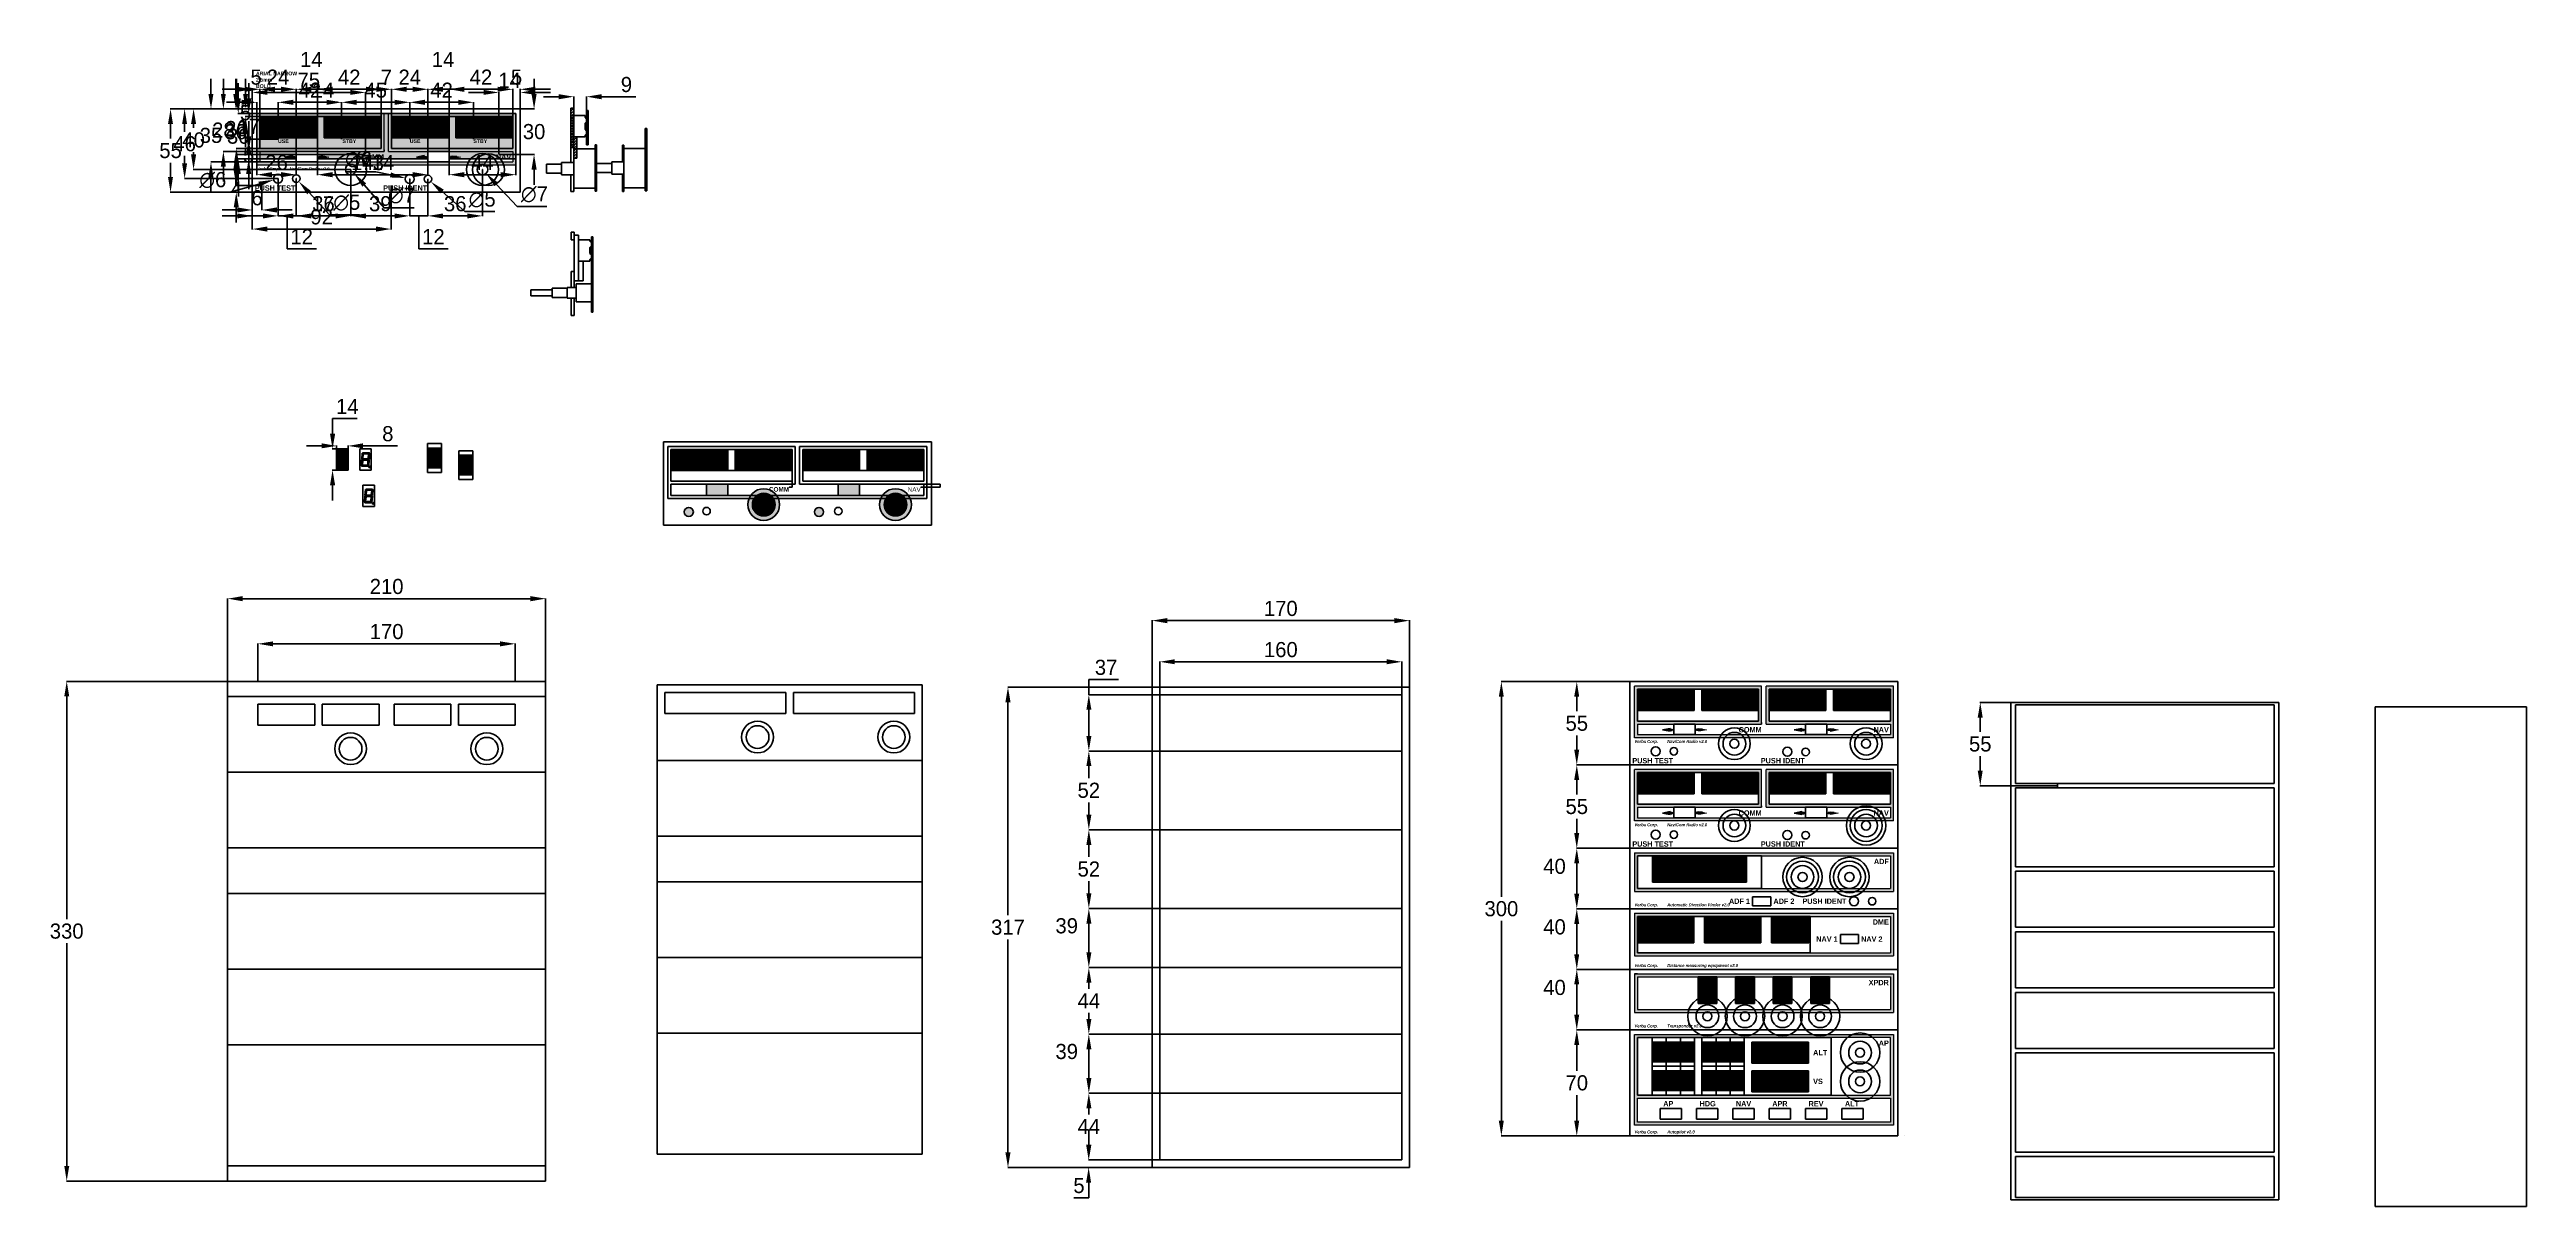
# Model space of a CAD drawing. Header units: inches. Extents: x 86 to 1722, y 57 to 821.
import ezdxf

# ---------------------------------------------------------------- set-up
doc = ezdxf.new("R2010")
doc.units = ezdxf.units.IN
doc.header["$MEASUREMENT"] = 0
for name, color, linetype in [('1', 7, 'Continuous'), ('Knobs+buttons', 9, 'Continuous'), ('Koty', 5, 'Continuous'), ('Koty1', 5, 'Continuous'), ('Koty2', 5, 'Continuous'), ('Koty3', 6, 'Continuous'), ('LED_cislice', 1, 'Continuous'), ('LED_pozadie', 8, 'Continuous'), ('Pomocna', 7, 'Continuous'), ('Text', 7, 'Continuous'), ('Text2', 7, 'Continuous')]:
    doc.layers.add(name, color=color, linetype=linetype)
for name, color, linetype, lineweight in [('Hrany', 7, 'Continuous', 30), ('Obrysy', 7, 'Continuous', 30), ('PCB', 3, 'Continuous', 30), ('Plexi', 1, 'Continuous', 30), ('Text - znacky - ciary', 7, 'Continuous', 0), ('Text1', 7, 'Continuous', 0)]:
    doc.layers.add(name, color=color, linetype=linetype, lineweight=lineweight)
doc.dimstyles.get("Standard").update_dxf_attribs({"dimtxt": 10, "dimasz": 10, "dimexe": 0.18, "dimexo": 0.0625, "dimgap": 3, "dimtad": 1, "dimtih": 1, "dimtoh": 1, "dimdec": 0, "dimzin": 0, "dimdsep": 46, "dimtxsty": 'Standard', "dimcen": 0.09, "dimadec": 0, "dimazin": 0, "dimtfac": 1, "dimtdec": 0, "dimtofl": 0, "dimtmove": 0, "dimatfit": 3, "dimfxl": 1, "dimtolj": 1, "dimtzin": 0, "dimarcsym": 0})
pattern_1 = [(45, (101.2754, 570.0239), (-0.8838835, 0.8838835), [])]

msp = doc.modelspace()

# ---------------------------------------------------------------- texts
at = {"layer": 'Knobs+buttons', "insert": (534.9, 489.6), "char_height": 0.2, "width": 8.063, "attachment_point": 1}
msp.add_mtext('NAV', dxfattribs=at)
at = {"layer": 'Koty2', "insert": (222.2, 806.6), "char_height": 2.5, "width": 63.106, "attachment_point": 1}
msp.add_mtext('{\\fArial Narrow|b1|i0|c0|p34;ARIAL NARROW\\P2.5mm\\PBOLD}', dxfattribs=at)
at = {"layer": 'Text - znacky - ciary'}
for s, insert, char_height, attachment_point in [('{\\fArial Narrow|b1|i1|c0|p34;Verba Corp.        Nav/Com Radio v2.0}', (1132.7, 365.2), 2, 1), ('{\\fArial Narrow|b1|i0|c0|p34;COMM}', (1216.7, 373.7), 3.5, 3), ('{\\fArial Narrow|b1|i0|c0|p34;NAV}', (1300.7, 373.7), 3.5, 3), ('{\\fArial Narrow|b1|i0|c0|p34;PUSH TEST}', (1158.2, 349.7), 3.5, 9), ('{\\fArial Narrow|b1|i0|c0|p34;PUSH IDENT}', (1245.2, 349.7), 3.5, 9), ('{\\fArial Narrow|b1|i0|c0|p34;COMM}', (1216.7, 318.7), 3.5, 3), ('{\\fArial Narrow|b1|i0|c0|p34;NAV}', (1300.7, 318.7), 3.5, 3), ('{\\fArial Narrow|b1|i1|c0|p34;Verba Corp.        Nav/Com Radio v2.0}', (1132.7, 310.2), 2, 1), ('{\\fArial Narrow|b1|i0|c0|p34;PUSH TEST}', (1158.2, 294.7), 3.5, 9), ('{\\fArial Narrow|b1|i0|c0|p34;PUSH IDENT}', (1245.2, 294.7), 3.5, 9), ('{\\fArial Narrow|b1|i0|c0|p34;ADF}', (1300.7, 286.7), 3.5, 3), ('{\\fArial Narrow|b1|i1|c0|p34;Verba Corp.        Automatic Direction Finder v2.0}', (1132.7, 254.7), 2, 7), ('{\\fArial Narrow|b1|i0|c0|p34;ADF 1}', (1209, 258.7), 3.5, 6), ('{\\fArial Narrow|b1|i0|c0|p34;ADF 2}', (1224.5, 258.7), 3.5, 4), ('{\\fArial Narrow|b1|i0|c0|p34;PUSH IDENT}', (1272.7, 258.7), 3.5, 6), ('{\\fArial Narrow|b1|i0|c0|p34;DME}', (1300.7, 246.7), 3.5, 3), ('{\\fArial Narrow|b1|i0|c0|p34;NAV 1}', (1266.9, 233.7), 3.5, 6), ('{\\fArial Narrow|b1|i0|c0|p34;NAV 2}', (1282.4, 233.7), 3.5, 4), ('{\\fArial Narrow|b1|i1|c0|p34;Verba Corp.        Distance measuring equipment v2.0}', (1132.7, 217.2), 2, 1), ('{\\fArial Narrow|b1|i0|c0|p34;XPDR}', (1300.7, 206.7), 3.5, 3), ('{\\fArial Narrow|b1|i1|c0|p34;Verba Corp.        Transponder v2.0}', (1132.7, 174.7), 2, 7), ('{\\fArial Narrow|b1|i0|c0|p34;AP}', (1300.7, 166.7), 3.5, 3), ('{\\fArial Narrow|b1|i0|c0|p34;ALT}', (1250.7, 158.7), 3.5, 4), ('{\\fArial Narrow|b1|i0|c0|p34;VS}', (1250.7, 139.7), 3.5, 4), ('{\\fArial Narrow|b1|i0|c0|p34;AP}', (1151.7, 123.2), 3.5, 7), ('{\\fArial Narrow|b1|i0|c0|p34;HDG}', (1175.7, 123.2), 3.5, 7), ('{\\fArial Narrow|b1|i0|c0|p34;NAV}', (1199.7, 123.2), 3.5, 7), ('{\\fArial Narrow|b1|i0|c0|p34;APR}', (1223.7, 123.2), 3.5, 7), ('{\\fArial Narrow|b1|i0|c0|p34;REV}', (1247.7, 123.2), 3.5, 7), ('{\\fArial Narrow|b1|i0|c0|p34;ALT}', (1271.7, 123.2), 3.5, 7), ('{\\fArial Narrow|b1|i1|c0|p34;Verba Corp.        Autopilot v2.0}', (1132.7, 104.7), 2, 7)]:
    msp.add_mtext(s, dxfattribs=dict(at, insert=insert, char_height=char_height, attachment_point=attachment_point))
at = {"layer": 'Text1'}
for s, insert, char_height, attachment_point in [('{\\fArial Narrow|b1|i1|c0|p34;Verba Corp.        Nav/Com Radio v2.0}', (222.7, 743.4), 2, 1), ('{\\fArial Narrow|b1|i0|c0|p34;COMM}', (306.8, 751.9), 3.5, 3), ('{\\fArial Narrow|b1|i0|c0|p34;NAV}', (390.8, 751.9), 3.5, 3), ('{\\fArial Narrow|b1|i0|c0|p34;PUSH TEST}', (248.3, 727.9), 3.5, 9), ('{\\fArial Narrow|b1|i0|c0|p34;PUSH IDENT}', (335.3, 727.9), 3.5, 9)]:
    msp.add_mtext(s, dxfattribs=dict(at, insert=insert, char_height=char_height, attachment_point=attachment_point))
at = {"layer": 'Text2', "color": 121, "char_height": 2.5, "attachment_point": 1}
for s, insert in [('{\\fArial Narrow|b1|i0|c0|p34;USE}', (236.8, 761.9)), ('{\\fArial Narrow|b1|i0|c0|p34;STBY}', (279.3, 761.9)), ('{\\fArial Narrow|b1|i0|c0|p34;USE}', (323.8, 761.9)), ('{\\fArial Narrow|b1|i0|c0|p34;STBY}', (365.8, 761.9))]:
    msp.add_mtext(s, dxfattribs=dict(at, insert=insert))

# ---------------------------------------------------------------- blocks, each defined once
blk = doc.blocks.new('*D1')
at = {"layer": 'Defpoints', "color": 0, "transparency": 16777216}
for p in [(275.5, 557.4), (283, 559.4), (283, 557.4)]:
    blk.add_point(p, dxfattribs=at)
at = {"layer": 'Koty', "color": 0, "lineweight": -2, "transparency": 16777216}
for p, q in [((265.5, 559.4), (255.5, 559.4)), ((275.5, 557.5), (275.5, 559.6)), ((283, 557.5), (283, 559.6)), ((293, 559.4), (315.7, 559.4))]:
    blk.add_line(p, q, dxfattribs=at)
at = {"layer": 'Koty', "color": 0, "transparency": 16777216}
for points in [[(265.5, 561.1), (265.5, 557.8), (275.5, 559.4)], [(293, 561.1), (293, 557.8), (283, 559.4)]]:
    blk.add_solid(points, dxfattribs=at)
at = {"layer": 'Koty', "color": 0, "transparency": 16777216, "insert": (309.3, 567.4), "char_height": 10, "attachment_point": 5}
blk.add_mtext('\\A1;8', dxfattribs=at)
blk = doc.blocks.new('*D2')
at = {"layer": 'Defpoints', "color": 0, "transparency": 16777216}
for p in [(272.8, 557.4), (275.5, 557.4), (275.5, 543.4)]:
    blk.add_point(p, dxfattribs=at)
at = {"layer": 'Koty', "color": 0, "lineweight": -2, "transparency": 16777216}
for p, q in [((272.8, 567.4), (272.8, 577.4)), ((272.8, 577.4), (289.1, 577.4)), ((275.5, 557.4), (272.6, 557.4)), ((275.5, 543.4), (272.6, 543.4)), ((272.8, 533.4), (272.8, 523.4))]:
    blk.add_line(p, q, dxfattribs=at)
at = {"layer": 'Koty', "color": 0, "transparency": 16777216}
for points in [[(271.1, 567.4), (274.5, 567.4), (272.8, 557.4)], [(271.1, 533.4), (274.5, 533.4), (272.8, 543.4)]]:
    blk.add_solid(points, dxfattribs=at)
at = {"layer": 'Koty', "color": 0, "transparency": 16777216, "insert": (282.5, 585.4), "char_height": 10, "attachment_point": 5}
blk.add_mtext('\\A1;14', dxfattribs=at)
blk = doc.blocks.new('sa3611ewa')
at = {"layer": 'Hrany'}
for p, q in [((0, 0), (0, -14)), ((7.5, 0), (0, 0)), ((7.5, -14), (7.5, 0)), ((0, -14), (7.5, -14)), ((1.2, -7.2), (0.9, -11.1)), ((0.9, -11.1), (1.1, -11.1)), ((1.1, -11.1), (1.7, -10.5)), ((1.2, -7.2), (1.4, -7.2)), ((1.6, -2.9), (1.3, -6.8)), ((1.3, -6.8), (1.5, -6.8)), ((1.3, -11.3), (1.9, -10.7)), ((1.3, -11.5), (1.3, -11.3)), ((5.5, -11.5), (1.3, -11.5)), ((1.4, -7.2), (2, -7.8)), ((1.5, -6.8), (2.1, -6.2)), ((1.6, -2.9), (1.8, -2.9)), ((1.6, -7), (2.1, -6.6)), ((1.6, -7), (2, -7.4)), ((1.7, -10.5), (2, -7.8)), ((1.8, -2.9), (2.3, -3.8)), ((1.9, -10.7), (5.1, -10.7)), ((2, -2.5), (6.3, -2.5)), ((2, -2.5), (2, -2.7)), ((2, -2.7), (2.4, -3.3)), ((5.4, -7.4), (2, -7.4)), ((2.3, -3.8), (2.1, -6.2)), ((2.1, -6.6), (5.5, -6.6)), ((2.4, -3.3), (5.6, -3.3)), ((5.1, -10.7), (5.5, -11.3)), ((5.2, -10.2), (5.4, -7.8)), ((5.7, -11.1), (5.2, -10.2)), ((5.4, -7.4), (5.8, -7)), ((6, -7.2), (5.4, -7.8)), ((5.8, -3.5), (5.5, -6.2)), ((6.1, -6.8), (5.5, -6.2)), ((5.8, -7), (5.5, -6.6)), ((5.5, -11.3), (5.5, -11.5)), ((6.2, -2.7), (5.6, -3.3)), ((5.9, -11.1), (5.7, -11.1)), ((6.4, -2.9), (5.8, -3.5)), ((6.2, -7.2), (5.9, -11.1)), ((6.2, -7.2), (6, -7.2)), ((6.3, -6.8), (6.1, -6.8)), ((6.3, -2.5), (6.2, -2.7)), ((6.3, -6.8), (6.6, -2.9)), ((6.6, -2.9), (6.4, -2.9))]:
    blk.add_line(p, q, dxfattribs=at)
blk.add_circle((6.6, -11.9), 0.55, dxfattribs=at)
blk = doc.blocks.new('*D5')
at = {"layer": 'Defpoints', "color": 0, "transparency": 16777216}
for p in [(393.5, 428.7), (223.5, 403.9), (393.5, 403.9)]:
    blk.add_point(p, dxfattribs=at)
at = {"layer": 'Koty', "color": 0, "lineweight": -2, "transparency": 16777216}
for p, q in [((223.5, 404), (223.5, 428.8)), ((233.5, 428.7), (383.5, 428.7)), ((393.5, 404), (393.5, 428.8))]:
    blk.add_line(p, q, dxfattribs=at)
at = {"layer": 'Koty', "color": 0, "transparency": 16777216}
for points in [[(233.5, 430.3), (233.5, 427), (223.5, 428.7)], [(383.5, 430.3), (383.5, 427), (393.5, 428.7)]]:
    blk.add_solid(points, dxfattribs=at)
at = {"layer": 'Koty', "color": 0, "transparency": 16777216, "insert": (308.5, 436.7), "char_height": 10, "attachment_point": 5}
blk.add_mtext('\\A1;170', dxfattribs=at)
blk = doc.blocks.new('*D6')
at = {"layer": 'Defpoints', "color": 0, "transparency": 16777216}
for p in [(413.5, 458.5), (203.5, 403.9), (413.5, 403.9)]:
    blk.add_point(p, dxfattribs=at)
at = {"layer": 'Koty', "color": 0, "lineweight": -2, "transparency": 16777216}
for p, q in [((203.5, 404), (203.5, 458.7)), ((213.5, 458.5), (403.5, 458.5)), ((413.5, 404), (413.5, 458.7))]:
    blk.add_line(p, q, dxfattribs=at)
at = {"layer": 'Koty', "color": 0, "transparency": 16777216}
for points in [[(213.5, 460.2), (213.5, 456.8), (203.5, 458.5)], [(403.5, 460.2), (403.5, 456.8), (413.5, 458.5)]]:
    blk.add_solid(points, dxfattribs=at)
at = {"layer": 'Koty', "color": 0, "transparency": 16777216, "insert": (308.5, 466.5), "char_height": 10, "attachment_point": 5}
blk.add_mtext('\\A1;210', dxfattribs=at)
blk = doc.blocks.new('*D7')
at = {"layer": 'Defpoints', "color": 0, "transparency": 16777216}
for p in [(203.5, 403.9), (97.2, 73.9), (203.5, 73.9)]:
    blk.add_point(p, dxfattribs=at)
at = {"layer": 'Koty', "color": 0, "lineweight": -2, "transparency": 16777216}
for p, q in [((203.4, 403.9), (97, 403.9)), ((97.2, 393.9), (97.2, 246.9)), ((97.2, 83.9), (97.2, 230.9)), ((203.4, 73.9), (97, 73.9))]:
    blk.add_line(p, q, dxfattribs=at)
at = {"layer": 'Koty', "color": 0, "transparency": 16777216}
for points in [[(95.6, 393.9), (98.9, 393.9), (97.2, 403.9)], [(95.6, 83.9), (98.9, 83.9), (97.2, 73.9)]]:
    blk.add_solid(points, dxfattribs=at)
at = {"layer": 'Koty', "color": 0, "transparency": 16777216, "insert": (97.2, 238.9), "char_height": 10, "attachment_point": 5}
blk.add_mtext('\\A1;330', dxfattribs=at)
blk = doc.blocks.new('*D8')
at = {"layer": 'Defpoints', "color": 0, "transparency": 16777216}
for p in [(979.1, 416.8), (819.1, 395.1), (979.1, 395.1)]:
    blk.add_point(p, dxfattribs=at)
at = {"layer": 'Koty', "color": 0, "lineweight": -2, "transparency": 16777216}
for p, q in [((819.1, 395.1), (819.1, 417)), ((829.1, 416.8), (969.1, 416.8)), ((979.1, 395.1), (979.1, 417))]:
    blk.add_line(p, q, dxfattribs=at)
at = {"layer": 'Koty', "color": 0, "transparency": 16777216}
for points in [[(829.1, 418.5), (829.1, 415.2), (819.1, 416.8)], [(969.1, 418.5), (969.1, 415.2), (979.1, 416.8)]]:
    blk.add_solid(points, dxfattribs=at)
at = {"layer": 'Koty', "color": 0, "transparency": 16777216, "insert": (899.1, 424.8), "char_height": 10, "attachment_point": 5}
blk.add_mtext('\\A1;160', dxfattribs=at)
blk = doc.blocks.new('*D9')
at = {"layer": 'Defpoints', "color": 0, "transparency": 16777216}
for p in [(984.1, 444), (814.1, 400.1), (984.1, 400.1)]:
    blk.add_point(p, dxfattribs=at)
at = {"layer": 'Koty', "color": 0, "lineweight": -2, "transparency": 16777216}
for p, q in [((814.1, 400.1), (814.1, 444.2)), ((824.1, 444), (974.1, 444)), ((984.1, 400.1), (984.1, 444.2))]:
    blk.add_line(p, q, dxfattribs=at)
at = {"layer": 'Koty', "color": 0, "transparency": 16777216}
for points in [[(824.1, 445.7), (824.1, 442.3), (814.1, 444)], [(974.1, 445.7), (974.1, 442.3), (984.1, 444)]]:
    blk.add_solid(points, dxfattribs=at)
at = {"layer": 'Koty', "color": 0, "transparency": 16777216, "insert": (899.1, 452), "char_height": 10, "attachment_point": 5}
blk.add_mtext('\\A1;170', dxfattribs=at)
blk = doc.blocks.new('*D10')
at = {"layer": 'Defpoints', "color": 0, "transparency": 16777216}
for p in [(819.1, 395.1), (772.3, 357.9), (819.1, 357.9)]:
    blk.add_point(p, dxfattribs=at)
at = {"layer": 'Koty', "color": 0, "lineweight": -2, "transparency": 16777216}
for p, q in [((819, 395.1), (772.2, 395.1)), ((772.3, 395.1), (772.3, 405.1)), ((772.3, 405.1), (792, 405.1)), ((772.3, 367.9), (772.3, 385.1)), ((819, 357.9), (772.2, 357.9))]:
    blk.add_line(p, q, dxfattribs=at)
at = {"layer": 'Koty', "color": 0, "transparency": 16777216}
for points in [[(770.7, 385.1), (774, 385.1), (772.3, 395.1)], [(770.7, 367.9), (774, 367.9), (772.3, 357.9)]]:
    blk.add_solid(points, dxfattribs=at)
at = {"layer": 'Koty', "color": 0, "transparency": 16777216, "insert": (783.7, 413.1), "char_height": 10, "attachment_point": 5}
blk.add_mtext('\\A1;37', dxfattribs=at)
blk = doc.blocks.new('*D11')
at = {"layer": 'Defpoints', "color": 0, "transparency": 16777216}
for p in [(819.1, 357.9), (772.3, 305.9), (819.1, 305.9)]:
    blk.add_point(p, dxfattribs=at)
at = {"layer": 'Koty', "color": 0, "lineweight": -2, "transparency": 16777216}
for p, q in [((819, 357.9), (772.2, 357.9)), ((772.3, 347.9), (772.3, 339.9)), ((772.3, 315.9), (772.3, 323.9)), ((819, 305.9), (772.2, 305.9))]:
    blk.add_line(p, q, dxfattribs=at)
at = {"layer": 'Koty', "color": 0, "transparency": 16777216}
for points in [[(770.7, 347.9), (774, 347.9), (772.3, 357.9)], [(770.7, 315.9), (774, 315.9), (772.3, 305.9)]]:
    blk.add_solid(points, dxfattribs=at)
at = {"layer": 'Koty', "color": 0, "transparency": 16777216, "insert": (772.3, 331.9), "char_height": 10, "attachment_point": 5}
blk.add_mtext('\\A1;52', dxfattribs=at)
blk = doc.blocks.new('*D12')
at = {"layer": 'Defpoints', "color": 0, "transparency": 16777216}
for p in [(819.1, 305.9), (772.3, 253.9), (819.1, 253.9)]:
    blk.add_point(p, dxfattribs=at)
at = {"layer": 'Koty', "color": 0, "lineweight": -2, "transparency": 16777216}
for p, q in [((819, 305.9), (772.2, 305.9)), ((772.3, 295.9), (772.3, 287.9)), ((772.3, 263.9), (772.3, 271.9)), ((819, 253.9), (772.2, 253.9))]:
    blk.add_line(p, q, dxfattribs=at)
at = {"layer": 'Koty', "color": 0, "transparency": 16777216}
for points in [[(770.7, 295.9), (774, 295.9), (772.3, 305.9)], [(770.7, 263.9), (774, 263.9), (772.3, 253.9)]]:
    blk.add_solid(points, dxfattribs=at)
at = {"layer": 'Koty', "color": 0, "transparency": 16777216, "insert": (772.3, 279.9), "char_height": 10, "attachment_point": 5}
blk.add_mtext('\\A1;52', dxfattribs=at)
blk = doc.blocks.new('*D13')
at = {"layer": 'Defpoints', "color": 0, "transparency": 16777216}
for p in [(819.1, 253.9), (772.3, 214.9), (819.1, 214.9)]:
    blk.add_point(p, dxfattribs=at)
at = {"layer": 'Koty', "color": 0, "lineweight": -2, "transparency": 16777216}
for p, q in [((819, 253.9), (772.2, 253.9)), ((772.3, 243.9), (772.3, 224.9)), ((819, 214.9), (772.2, 214.9))]:
    blk.add_line(p, q, dxfattribs=at)
at = {"layer": 'Koty', "color": 0, "transparency": 16777216}
for points in [[(770.7, 243.9), (774, 243.9), (772.3, 253.9)], [(770.7, 224.9), (774, 224.9), (772.3, 214.9)]]:
    blk.add_solid(points, dxfattribs=at)
at = {"layer": 'Koty', "color": 0, "transparency": 16777216, "insert": (757.7, 242.4), "char_height": 10, "attachment_point": 5}
blk.add_mtext('\\A1;39', dxfattribs=at)
blk = doc.blocks.new('*D14')
at = {"layer": 'Defpoints', "color": 0, "transparency": 16777216}
for p in [(819.1, 214.9), (772.3, 170.9), (819.1, 170.9)]:
    blk.add_point(p, dxfattribs=at)
at = {"layer": 'Koty', "color": 0, "lineweight": -2, "transparency": 16777216}
for p, q in [((819, 214.9), (772.2, 214.9)), ((772.3, 204.9), (772.3, 200.9)), ((772.3, 180.9), (772.3, 184.9)), ((819, 170.9), (772.2, 170.9))]:
    blk.add_line(p, q, dxfattribs=at)
at = {"layer": 'Koty', "color": 0, "transparency": 16777216}
for points in [[(770.7, 204.9), (774, 204.9), (772.3, 214.9)], [(770.7, 180.9), (774, 180.9), (772.3, 170.9)]]:
    blk.add_solid(points, dxfattribs=at)
at = {"layer": 'Koty', "color": 0, "transparency": 16777216, "insert": (772.3, 192.9), "char_height": 10, "attachment_point": 5}
blk.add_mtext('\\A1;44', dxfattribs=at)
blk = doc.blocks.new('*D15')
at = {"layer": 'Defpoints', "color": 0, "transparency": 16777216}
for p in [(819.1, 170.9), (772.3, 131.9), (819.1, 131.9)]:
    blk.add_point(p, dxfattribs=at)
at = {"layer": 'Koty', "color": 0, "lineweight": -2, "transparency": 16777216}
for p, q in [((819, 170.9), (772.2, 170.9)), ((772.3, 160.9), (772.3, 141.9)), ((819, 131.9), (772.2, 131.9))]:
    blk.add_line(p, q, dxfattribs=at)
at = {"layer": 'Koty', "color": 0, "transparency": 16777216}
for points in [[(770.7, 160.9), (774, 160.9), (772.3, 170.9)], [(770.7, 141.9), (774, 141.9), (772.3, 131.9)]]:
    blk.add_solid(points, dxfattribs=at)
at = {"layer": 'Koty', "color": 0, "transparency": 16777216, "insert": (757.7, 159.4), "char_height": 10, "attachment_point": 5}
blk.add_mtext('\\A1;39', dxfattribs=at)
blk = doc.blocks.new('*D16')
at = {"layer": 'Defpoints', "color": 0, "transparency": 16777216}
for p in [(819.1, 131.9), (772.3, 87.9), (819.1, 87.9)]:
    blk.add_point(p, dxfattribs=at)
at = {"layer": 'Koty', "color": 0, "lineweight": -2, "transparency": 16777216}
for p, q in [((819, 131.9), (772.2, 131.9)), ((772.3, 121.9), (772.3, 117.9)), ((772.3, 97.9), (772.3, 101.9)), ((819, 87.9), (772.2, 87.9))]:
    blk.add_line(p, q, dxfattribs=at)
at = {"layer": 'Koty', "color": 0, "transparency": 16777216}
for points in [[(770.7, 121.9), (774, 121.9), (772.3, 131.9)], [(770.7, 97.9), (774, 97.9), (772.3, 87.9)]]:
    blk.add_solid(points, dxfattribs=at)
at = {"layer": 'Koty', "color": 0, "transparency": 16777216, "insert": (772.3, 109.9), "char_height": 10, "attachment_point": 5}
blk.add_mtext('\\A1;44', dxfattribs=at)
blk = doc.blocks.new('*D17')
at = {"layer": 'Defpoints', "color": 0, "transparency": 16777216}
for p in [(814.1, 400.1), (718.9, 82.9), (814.1, 82.9)]:
    blk.add_point(p, dxfattribs=at)
at = {"layer": 'Koty', "color": 0, "lineweight": -2, "transparency": 16777216}
for p, q in [((814, 400.1), (718.7, 400.1)), ((718.9, 390.1), (718.9, 249.5)), ((718.9, 92.9), (718.9, 233.5)), ((814, 82.9), (718.7, 82.9))]:
    blk.add_line(p, q, dxfattribs=at)
at = {"layer": 'Koty', "color": 0, "transparency": 16777216}
for points in [[(717.2, 390.1), (720.6, 390.1), (718.9, 400.1)], [(717.2, 92.9), (720.6, 92.9), (718.9, 82.9)]]:
    blk.add_solid(points, dxfattribs=at)
at = {"layer": 'Koty', "color": 0, "transparency": 16777216, "insert": (718.9, 241.5), "char_height": 10, "attachment_point": 5}
blk.add_mtext('\\A1;317', dxfattribs=at)
blk = doc.blocks.new('*D18')
at = {"layer": 'Defpoints', "color": 0, "transparency": 16777216}
for p in [(772.2, 82.9), (813.5, 87.9), (813.5, 82.9)]:
    blk.add_point(p, dxfattribs=at)
at = {"layer": 'Koty', "color": 0, "lineweight": -2, "transparency": 16777216}
for p, q in [((772.2, 97.9), (772.2, 107.9)), ((813.5, 87.9), (772, 87.9)), ((813.5, 82.9), (772, 82.9)), ((772.2, 72.9), (772.2, 62.9)), ((772.2, 62.9), (762.5, 62.9))]:
    blk.add_line(p, q, dxfattribs=at)
at = {"layer": 'Koty', "color": 0, "transparency": 16777216}
for points in [[(770.5, 97.9), (773.8, 97.9), (772.2, 87.9)], [(770.5, 72.9), (773.8, 72.9), (772.2, 82.9)]]:
    blk.add_solid(points, dxfattribs=at)
at = {"layer": 'Koty', "color": 0, "transparency": 16777216, "insert": (765.8, 70.9), "char_height": 10, "attachment_point": 5}
blk.add_mtext('\\A1;5', dxfattribs=at)
blk = doc.blocks.new('sa3611ewa_farebny')
at = {"layer": 'LED_cislice'}
h = blk.add_hatch(color=256, dxfattribs=at)
h.paths.add_polyline_path([(2.33, -3.8), (1.81, -2.9), (1.61, -2.9), (1.27, -6.8), (1.47, -6.8), (2.12, -6.2)])
h.paths.add_polyline_path([(2.04, -2.5), (2.03, -2.7), (2.37, -3.3), (5.57, -3.3), (6.23, -2.69), (6.25, -2.5)])
h.paths.add_polyline_path([(6.61, -2.9), (6.41, -2.9), (5.76, -3.51), (5.52, -6.2), (6.07, -6.8), (6.27, -6.8)])
h.paths.add_polyline_path([(2.08, -6.6), (1.65, -7), (2.02, -7.4), (5.42, -7.4), (5.85, -7), (5.48, -6.6)])
h.paths.add_polyline_path([(1.98, -7.8), (1.43, -7.2), (1.23, -7.2), (0.89, -11.1), (1.09, -11.1), (1.74, -10.5)])
h.paths.add_polyline_path([(5.47, -11.5), (5.47, -11.3), (5.13, -10.7), (1.93, -10.7), (1.27, -11.3), (1.26, -11.5)])
h.paths.add_polyline_path([(6.23, -7.2), (6.03, -7.2), (5.38, -7.8), (5.17, -10.2), (5.69, -11.1), (5.89, -11.1)])
h.paths.add_polyline_path([(6.01, -11.95, 1), (7.11, -11.95, 1)])
at = {"layer": 'LED_pozadie'}
h = blk.add_hatch(color=256, dxfattribs=at)
h.paths.add_polyline_path([(0, -14), (7.5, -14), (7.5, 0), (0, 0)])
h.paths.add_polyline_path([(2.04, -2.5), (6.25, -2.5), (6.23, -2.69), (5.57, -3.3), (2.37, -3.3), (2.03, -2.7)], flags=16)
h.paths.add_polyline_path([(1.61, -2.9), (1.81, -2.9), (2.33, -3.8), (2.12, -6.2), (1.47, -6.8), (1.27, -6.8)], flags=16)
h.paths.add_polyline_path([(2.08, -6.6), (5.48, -6.6), (5.85, -7), (5.42, -7.4), (2.02, -7.4), (1.65, -7)], flags=16)
h.paths.add_polyline_path([(5.76, -3.51), (6.41, -2.9), (6.61, -2.9), (6.27, -6.8), (6.07, -6.8), (5.52, -6.2)], flags=16)
h.paths.add_polyline_path([(1.23, -7.2), (1.43, -7.2), (1.98, -7.8), (1.74, -10.5), (1.09, -11.1), (0.89, -11.1)], flags=16)
h.paths.add_polyline_path([(6.03, -7.2), (6.23, -7.2), (5.89, -11.1), (5.69, -11.1), (5.17, -10.2), (5.38, -7.8)], flags=16)
h.paths.add_polyline_path([(1.93, -10.7), (5.13, -10.7), (5.47, -11.3), (5.47, -11.5), (1.26, -11.5), (1.27, -11.3)], flags=16)
h.paths.add_polyline_path([(7.11, -11.95, -1), (6.01, -11.95, -1)], flags=16)
at = {"layer": 'LED_cislice'}
for p, q in [((1.23, -7.2), (0.89, -11.1)), ((1.23, -7.2), (1.43, -7.2)), ((1.61, -2.9), (1.27, -6.8)), ((1.27, -6.8), (1.47, -6.8)), ((1.43, -7.2), (1.98, -7.8)), ((1.47, -6.8), (2.12, -6.2)), ((1.61, -2.9), (1.81, -2.9)), ((1.65, -7), (2.08, -6.6)), ((1.65, -7), (2.02, -7.4)), ((1.74, -10.5), (1.98, -7.8)), ((1.81, -2.9), (2.33, -3.8)), ((5.42, -7.4), (2.02, -7.4)), ((2.04, -2.5), (2.03, -2.7)), ((2.03, -2.7), (2.37, -3.3)), ((2.04, -2.5), (6.25, -2.5)), ((2.08, -6.6), (5.48, -6.6)), ((2.33, -3.8), (2.12, -6.2)), ((2.37, -3.3), (5.57, -3.3)), ((5.17, -10.2), (5.38, -7.8)), ((6.03, -7.2), (5.38, -7.8)), ((5.42, -7.4), (5.85, -7)), ((5.85, -7), (5.48, -6.6)), ((5.76, -3.51), (5.52, -6.2)), ((6.07, -6.8), (5.52, -6.2)), ((6.23, -2.7), (5.57, -3.3)), ((6.41, -2.9), (5.76, -3.51)), ((6.23, -7.2), (5.89, -11.1)), ((6.23, -7.2), (6.03, -7.2)), ((6.27, -6.8), (6.07, -6.8)), ((6.25, -2.5), (6.23, -2.7)), ((6.27, -6.8), (6.61, -2.9)), ((6.61, -2.9), (6.41, -2.9)), ((0.89, -11.1), (1.09, -11.1)), ((1.09, -11.1), (1.74, -10.5)), ((1.26, -11.5), (1.27, -11.3)), ((5.47, -11.5), (1.26, -11.5)), ((1.27, -11.3), (1.93, -10.7)), ((1.93, -10.7), (5.13, -10.7)), ((5.13, -10.7), (5.47, -11.3)), ((5.69, -11.1), (5.17, -10.2)), ((5.47, -11.3), (5.47, -11.5)), ((5.89, -11.1), (5.69, -11.1))]:
    blk.add_line(p, q, dxfattribs=at)
blk.add_circle((6.56, -11.95), 0.55, dxfattribs=at)
at = {"layer": 'LED_pozadie'}
for p, q in [((7.5, 0), (0, 0)), ((0, 0), (0, -14)), ((7.5, -14), (7.5, 0)), ((0, -14), (7.5, -14))]:
    blk.add_line(p, q, dxfattribs=at)
blk = doc.blocks.new('5xSA3611EWA_farebny')
at = {"layer": 'LED_pozadie'}
for p in [(0, 0), (7.5, 0), (15, 0), (22.5, 0), (30, 0)]:
    blk.add_blockref('sa3611ewa_farebny', p, dxfattribs=at)
blk = doc.blocks.new('Pokus01')
at = {"layer": 'Pomocna', "insert": (0, 0), "char_height": 3, "width": 1.4210854715202e-14, "attachment_point": 3}
blk.add_mtext('{\\fArial|b0|i0|c0|p34;NAV}', dxfattribs=at)
blk = doc.blocks.new('Text_COMM')
at = {"layer": 'Pomocna', "insert": (0, 0.1), "char_height": 3, "attachment_point": 3}
blk.add_mtext('{\\fArial|b1|i0|c0|p34;COMM}', dxfattribs=at)
blk = doc.blocks.new('Sipka')
at = {"layer": 'Text - znacky - ciary'}
h = blk.add_hatch(color=256, dxfattribs=at)
h.paths.add_polyline_path([(-1.5, -0.46875), (-1.5, 0.46875), (-4, 0.46875), (-6.5, 0), (-4, -0.46875)])
h.paths.add_polyline_path([(-1.5, 0.46875), (-1.5, -0.46875), (0, -0.46875), (0, 0.46875)])
h.paths.add_polyline_path([(-1.5, 0.9375), (-4, 0.46875), (-1.5, 0.46875)])
h.paths.add_polyline_path([(-1.5, -0.9375), (-1.5, -0.46875), (-4, -0.46875)])
for p, q in [((-1.5, 0.9375), (-6.5, 0)), ((-6.5, 0), (-1.5, -0.9375)), ((-4, 0.46875), (0, 0.46875)), ((-1.5, 0.9375), (-1.5, -0.9375)), ((0, 0.46875), (0, -0.46875)), ((-4, -0.46875), (0, -0.46875))]:
    blk.add_line(p, q, dxfattribs=at)
blk = doc.blocks.new('SA5211EWA')
at = {"xscale": 1.653333333333336, "yscale": 1.25}
blk.add_blockref('sa3611ewa_farebny', (0, 0), dxfattribs=at)
blk = doc.blocks.new('*D34')
at = {"layer": 'Defpoints', "color": 0, "transparency": 16777216}
for p in [(1129.7, 403.7), (1094.6, 348.7), (1129.7, 348.7)]:
    blk.add_point(p, dxfattribs=at)
at = {"layer": 'Koty', "color": 0, "lineweight": -2, "transparency": 16777216}
for p, q in [((1129.7, 403.7), (1094.4, 403.7)), ((1094.6, 393.7), (1094.6, 384.2)), ((1094.6, 358.7), (1094.6, 368.2)), ((1129.7, 348.7), (1094.4, 348.7))]:
    blk.add_line(p, q, dxfattribs=at)
at = {"layer": 'Koty', "color": 0, "transparency": 16777216}
for points in [[(1092.9, 393.7), (1096.2, 393.7), (1094.6, 403.7)], [(1092.9, 358.7), (1096.2, 358.7), (1094.6, 348.7)]]:
    blk.add_solid(points, dxfattribs=at)
at = {"layer": 'Koty', "color": 0, "transparency": 16777216, "insert": (1094.6, 376.2), "char_height": 10, "attachment_point": 5}
blk.add_mtext('\\A1;55', dxfattribs=at)
blk = doc.blocks.new('*D35')
at = {"layer": 'Defpoints', "color": 0, "transparency": 16777216}
for p in [(1129.7, 348.7), (1094.6, 293.7), (1129.7, 293.7)]:
    blk.add_point(p, dxfattribs=at)
at = {"layer": 'Koty', "color": 0, "lineweight": -2, "transparency": 16777216}
for p, q in [((1129.7, 348.7), (1094.4, 348.7)), ((1094.6, 338.7), (1094.6, 329.2)), ((1094.6, 303.7), (1094.6, 313.2)), ((1129.7, 293.7), (1094.4, 293.7))]:
    blk.add_line(p, q, dxfattribs=at)
at = {"layer": 'Koty', "color": 0, "transparency": 16777216}
for points in [[(1092.9, 338.7), (1096.2, 338.7), (1094.6, 348.7)], [(1092.9, 303.7), (1096.2, 303.7), (1094.6, 293.7)]]:
    blk.add_solid(points, dxfattribs=at)
at = {"layer": 'Koty', "color": 0, "transparency": 16777216, "insert": (1094.6, 321.2), "char_height": 10, "attachment_point": 5}
blk.add_mtext('\\A1;55', dxfattribs=at)
blk = doc.blocks.new('*D36')
at = {"layer": 'Defpoints', "color": 0, "transparency": 16777216}
for p in [(1129.7, 293.7), (1094.6, 253.7), (1129.7, 253.7)]:
    blk.add_point(p, dxfattribs=at)
at = {"layer": 'Koty', "color": 0, "lineweight": -2, "transparency": 16777216}
for p, q in [((1129.7, 293.7), (1094.4, 293.7)), ((1094.6, 283.7), (1094.6, 263.7)), ((1129.7, 253.7), (1094.4, 253.7))]:
    blk.add_line(p, q, dxfattribs=at)
at = {"layer": 'Koty', "color": 0, "transparency": 16777216}
for points in [[(1092.9, 283.7), (1096.2, 283.7), (1094.6, 293.7)], [(1092.9, 263.7), (1096.2, 263.7), (1094.6, 253.7)]]:
    blk.add_solid(points, dxfattribs=at)
at = {"layer": 'Koty', "color": 0, "transparency": 16777216, "insert": (1079.9, 281.7), "char_height": 10, "attachment_point": 5}
blk.add_mtext('\\A1;40', dxfattribs=at)
blk = doc.blocks.new('*D37')
at = {"layer": 'Defpoints', "color": 0, "transparency": 16777216}
for p in [(1129.7, 253.7), (1094.6, 213.7), (1129.7, 213.7)]:
    blk.add_point(p, dxfattribs=at)
at = {"layer": 'Koty', "color": 0, "lineweight": -2, "transparency": 16777216}
for p, q in [((1129.7, 253.7), (1094.4, 253.7)), ((1094.6, 243.7), (1094.6, 223.7)), ((1129.7, 213.7), (1094.4, 213.7))]:
    blk.add_line(p, q, dxfattribs=at)
at = {"layer": 'Koty', "color": 0, "transparency": 16777216}
for points in [[(1092.9, 243.7), (1096.2, 243.7), (1094.6, 253.7)], [(1092.9, 223.7), (1096.2, 223.7), (1094.6, 213.7)]]:
    blk.add_solid(points, dxfattribs=at)
at = {"layer": 'Koty', "color": 0, "transparency": 16777216, "insert": (1079.9, 241.7), "char_height": 10, "attachment_point": 5}
blk.add_mtext('\\A1;40', dxfattribs=at)
blk = doc.blocks.new('*D38')
at = {"layer": 'Defpoints', "color": 0, "transparency": 16777216}
for p in [(1129.7, 213.7), (1094.6, 173.7), (1129.7, 173.7)]:
    blk.add_point(p, dxfattribs=at)
at = {"layer": 'Koty', "color": 0, "lineweight": -2, "transparency": 16777216}
for p, q in [((1129.7, 213.7), (1094.4, 213.7)), ((1094.6, 203.7), (1094.6, 183.7)), ((1129.7, 173.7), (1094.4, 173.7))]:
    blk.add_line(p, q, dxfattribs=at)
at = {"layer": 'Koty', "color": 0, "transparency": 16777216}
for points in [[(1092.9, 203.7), (1096.2, 203.7), (1094.6, 213.7)], [(1092.9, 183.7), (1096.2, 183.7), (1094.6, 173.7)]]:
    blk.add_solid(points, dxfattribs=at)
at = {"layer": 'Koty', "color": 0, "transparency": 16777216, "insert": (1079.9, 201.7), "char_height": 10, "attachment_point": 5}
blk.add_mtext('\\A1;40', dxfattribs=at)
blk = doc.blocks.new('*D39')
at = {"layer": 'Defpoints', "color": 0, "transparency": 16777216}
for p in [(1129.7, 173.7), (1094.6, 103.7), (1129.7, 103.7)]:
    blk.add_point(p, dxfattribs=at)
at = {"layer": 'Koty', "color": 0, "lineweight": -2, "transparency": 16777216}
for p, q in [((1129.7, 173.7), (1094.4, 173.7)), ((1094.6, 163.7), (1094.6, 146.7)), ((1094.6, 113.7), (1094.6, 130.7)), ((1129.7, 103.7), (1094.4, 103.7))]:
    blk.add_line(p, q, dxfattribs=at)
at = {"layer": 'Koty', "color": 0, "transparency": 16777216}
for points in [[(1092.9, 163.7), (1096.2, 163.7), (1094.6, 173.7)], [(1092.9, 113.7), (1096.2, 113.7), (1094.6, 103.7)]]:
    blk.add_solid(points, dxfattribs=at)
at = {"layer": 'Koty', "color": 0, "transparency": 16777216, "insert": (1094.6, 138.7), "char_height": 10, "attachment_point": 5}
blk.add_mtext('\\A1;70', dxfattribs=at)
blk = doc.blocks.new('*D40')
at = {"layer": 'Defpoints', "color": 0, "transparency": 16777216}
for p in [(1129.7, 403.7), (1044.8, 103.7), (1129.7, 103.7)]:
    blk.add_point(p, dxfattribs=at)
at = {"layer": 'Koty', "color": 0, "lineweight": -2, "transparency": 16777216}
for p, q in [((1129.7, 403.7), (1044.6, 403.7)), ((1044.8, 393.7), (1044.8, 261.7)), ((1044.8, 113.7), (1044.8, 245.7)), ((1129.7, 103.7), (1044.6, 103.7))]:
    blk.add_line(p, q, dxfattribs=at)
at = {"layer": 'Koty', "color": 0, "transparency": 16777216}
for points in [[(1043.1, 393.7), (1046.4, 393.7), (1044.8, 403.7)], [(1043.1, 113.7), (1046.4, 113.7), (1044.8, 103.7)]]:
    blk.add_solid(points, dxfattribs=at)
at = {"layer": 'Koty', "color": 0, "transparency": 16777216, "insert": (1044.8, 253.7), "char_height": 10, "attachment_point": 5}
blk.add_mtext('\\A1;300', dxfattribs=at)
blk = doc.blocks.new('*D41')
at = {"color": 0, "lineweight": -2, "transparency": 16777216}
for p, q in [((1381.2, 390), (1360.9, 390)), ((1361.1, 380), (1361.1, 370.5)), ((1361.1, 345), (1361.1, 354.5)), ((1412, 335), (1360.9, 335))]:
    blk.add_line(p, q, dxfattribs=at)
at = {"color": 0, "transparency": 16777216}
for points in [[(1359.4, 380), (1362.7, 380), (1361.1, 390)], [(1359.4, 345), (1362.7, 345), (1361.1, 335)]]:
    blk.add_solid(points, dxfattribs=at)
at = {"layer": 'Defpoints', "color": 0, "transparency": 16777216}
for p in [(1381.3, 390), (1361.1, 335), (1412, 335)]:
    blk.add_point(p, dxfattribs=at)
at = {"color": 0, "transparency": 16777216, "insert": (1361.1, 362.5), "char_height": 10, "attachment_point": 5}
blk.add_mtext('\\A1;55', dxfattribs=at)
blk = doc.blocks.new('KCPSC04-101')
at = {"layer": 'LED_cislice'}
h = blk.add_hatch(color=256, dxfattribs=at)
h.paths.add_polyline_path([(3.1, -5), (2.9, -5.2), (3.3, -5.8), (6.5, -5.8), (7.1, -5.2), (6.9, -5)])
h.paths.add_polyline_path([(2.2, -9.3), (2.4, -9.3), (3, -8.7), (3.2, -6.3), (2.7, -5.4), (2.5, -5.6)])
h.paths.add_polyline_path([(3.5, -6.2), (3.3, -7.8), (4.1, -8.9), (4.2, -7.6)])
h.paths.add_polyline_path([(5.4, -6.2), (4.6, -6.2), (4.3, -8.9), (5.1, -8.9)])
h.paths.add_polyline_path([(6.5, -6.2), (5.4, -7.6), (5.3, -8.9), (6.3, -7.8)])
h.paths.add_polyline_path([(6.4, -8.7), (7, -9.3), (7.2, -9.3), (7.5, -5.6), (7.3, -5.4), (6.7, -6)])
h.paths.add_polyline_path([(7.1, -9.7), (6.9, -9.7), (6.3, -10.3), (6.1, -12.7), (6.6, -13.6), (6.8, -13.4)])
h.paths.add_polyline_path([(6.3, -9.9), (6.7, -9.5), (6.4, -9.1), (4.9, -9.1), (4.8, -9.9)])
h.paths.add_polyline_path([(4.4, -9.9), (4.5, -9.1), (3, -9.1), (2.5, -9.5), (2.9, -9.9)])
h.paths.add_polyline_path([(4, -10.1), (3, -11.3), (2.8, -12.8), (3.9, -11.4)])
h.paths.add_polyline_path([(5, -10.1), (4.2, -10.1), (4, -12.8), (4.8, -12.8)])
h.paths.add_polyline_path([(5.1, -11.4), (5.8, -12.8), (6, -11.3), (5.2, -10.1)])
h.paths.add_polyline_path([(2.8, -13.2), (2.2, -13.8), (2.4, -14), (6.2, -14), (6.4, -13.8), (6, -13.2)])
h.paths.add_polyline_path([(1.8, -13.4), (2, -13.6), (2.6, -13), (2.9, -10.3), (2.3, -9.7), (2.1, -9.7)])
h.paths.add_polyline_path([(8.7, -13.4, 1), (7.6, -13.4, 1)])
at = {"layer": 'LED_pozadie'}
h = blk.add_hatch(color=256, dxfattribs=at)
h.paths.add_polyline_path([(0, -16), (9.3, -16), (9.3, -3), (0, -3)])
h.paths.add_polyline_path([(2.5, -5.6), (2.7, -5.4), (3.2, -6.3), (3, -8.7), (2.4, -9.3), (2.2, -9.3)], flags=16)
h.paths.add_polyline_path([(3.3, -7.8), (3.5, -6.2), (4.2, -7.6), (4.1, -8.9)], flags=16)
h.paths.add_polyline_path([(2.1, -9.7), (2.3, -9.7), (2.9, -10.3), (2.6, -13), (2, -13.6), (1.8, -13.4)], flags=16)
h.paths.add_polyline_path([(3, -9.1), (4.5, -9.1), (4.4, -9.9), (2.9, -9.9), (2.5, -9.5)], flags=16)
h.paths.add_polyline_path([(3.3, -5.8), (2.9, -5.2), (3.1, -5), (6.9, -5), (7.1, -5.2), (6.5, -5.8)], flags=16)
h.paths.add_polyline_path([(4.6, -6.2), (5.4, -6.2), (5.1, -8.9), (4.3, -8.9)], flags=16)
h.paths.add_polyline_path([(4, -10.1), (3.9, -11.4), (2.8, -12.8), (3, -11.3)], flags=16)
h.paths.add_polyline_path([(4.2, -10.1), (5, -10.1), (4.8, -12.8), (4, -12.8)], flags=16)
h.paths.add_polyline_path([(4.9, -9.1), (6.4, -9.1), (6.7, -9.5), (6.3, -9.9), (4.8, -9.9)], flags=16)
h.paths.add_polyline_path([(5.4, -7.6), (6.5, -6.2), (6.3, -7.8), (5.3, -8.9)], flags=16)
h.paths.add_polyline_path([(5.2, -10.1), (6, -11.3), (5.8, -12.8), (5.1, -11.4)], flags=16)
h.paths.add_polyline_path([(6.7, -6), (7.3, -5.4), (7.5, -5.6), (7.2, -9.3), (7, -9.3), (6.4, -8.7)], flags=16)
h.paths.add_polyline_path([(6.3, -10.3), (6.9, -9.7), (7.1, -9.7), (6.8, -13.4), (6.6, -13.6), (6.1, -12.7)], flags=16)
h.paths.add_polyline_path([(2.8, -13.2), (6, -13.2), (6.4, -13.8), (6.2, -14), (2.4, -14), (2.2, -13.8)], flags=16)
h.paths.add_polyline_path([(8.7, -13.4, -1), (7.6, -13.4, -1)], flags=16)
for p, q in [((0, 0), (9.3, 0)), ((0, -3), (0, 0)), ((9.3, 0), (9.3, -3)), ((0, -19), (0, -16)), ((4.7, -8.9), (4.7, -8.9)), ((9.3, -16), (9.3, -19)), ((9.3, -19), (0, -19))]:
    blk.add_line(p, q)
at = {"layer": 'Hrany'}
for p, q in [((0, -16), (0, -3)), ((0, -3), (9.3, -3)), ((9.3, -16), (0, -16)), ((2.1, -9.7), (1.8, -13.4)), ((2, -13.6), (1.8, -13.4)), ((2, -13.6), (2.6, -13)), ((2.1, -9.7), (2.3, -9.7)), ((2.5, -5.6), (2.2, -9.3)), ((2.2, -9.3), (2.4, -9.3)), ((2.2, -13.8), (2.8, -13.2)), ((2.4, -14), (2.2, -13.8)), ((2.3, -9.7), (2.9, -10.3)), ((2.4, -9.3), (3, -8.7)), ((6.2, -14), (2.4, -14)), ((2.5, -5.6), (2.7, -5.4)), ((2.5, -9.5), (3, -9.1)), ((2.5, -9.5), (2.9, -9.9)), ((2.6, -13), (2.9, -10.3)), ((2.7, -5.4), (3.2, -6.3)), ((3, -11.3), (2.8, -12.8)), ((3.9, -11.4), (2.8, -12.8)), ((2.8, -13.2), (6, -13.2)), ((2.9, -5.2), (3.1, -5)), ((2.9, -5.2), (3.3, -5.8)), ((2.9, -9.9), (4.4, -9.9)), ((3.2, -6.3), (3, -8.7)), ((3, -9.1), (4.5, -9.1)), ((4, -10.1), (3, -11.3)), ((3.1, -5), (6.9, -5)), ((3.3, -5.8), (6.5, -5.8)), ((3.5, -6.2), (3.3, -7.8)), ((4.1, -8.9), (3.3, -7.8)), ((3.5, -6.2), (4.2, -7.6)), ((4, -10.1), (3.9, -11.4)), ((4, -12.8), (4.2, -10.1)), ((4.8, -12.8), (4, -12.8)), ((4.2, -7.6), (4.1, -8.9)), ((4.2, -10.1), (5, -10.1)), ((4.3, -8.9), (4.6, -6.2)), ((5.1, -8.9), (4.3, -8.9)), ((4.5, -9.1), (4.4, -9.9)), ((4.6, -6.2), (5.4, -6.2)), ((4.9, -9.1), (4.8, -9.9)), ((6.3, -9.9), (4.8, -9.9)), ((5, -10.1), (4.8, -12.8)), ((6.4, -9.1), (4.9, -9.1)), ((5.4, -6.2), (5.1, -8.9)), ((5.2, -10.1), (5.1, -11.4)), ((5.1, -11.4), (5.8, -12.8)), ((5.2, -10.1), (6, -11.3)), ((5.4, -7.6), (5.3, -8.9)), ((6.3, -7.8), (5.3, -8.9)), ((5.4, -7.6), (6.5, -6.2)), ((6, -11.3), (5.8, -12.8)), ((5.8, -13.2), (5.8, -13.2)), ((6, -13.2), (6.4, -13.8)), ((6.1, -12.7), (6.3, -10.3)), ((6.6, -13.6), (6.1, -12.7)), ((6.2, -14), (6.4, -13.8)), ((6.5, -6.2), (6.3, -7.8)), ((6.3, -9.9), (6.7, -9.5)), ((6.9, -9.7), (6.3, -10.3)), ((6.7, -6), (6.4, -8.7)), ((7, -9.3), (6.4, -8.7)), ((6.7, -9.5), (6.4, -9.1)), ((7.1, -5.2), (6.5, -5.8)), ((6.6, -13.6), (6.8, -13.4)), ((7.3, -5.4), (6.7, -6)), ((7.1, -9.7), (6.8, -13.4)), ((7.1, -5.2), (6.9, -5)), ((7.1, -9.7), (6.9, -9.7)), ((7.2, -9.3), (7, -9.3)), ((7.2, -9.3), (7.5, -5.6)), ((7.5, -5.6), (7.3, -5.4)), ((9.3, -3), (9.3, -16))]:
    blk.add_line(p, q, dxfattribs=at)
blk.add_circle((8.1, -13.4), 0.55, dxfattribs=at)
blk = doc.blocks.new('*D91')
at = {"layer": 'Defpoints', "color": 0, "transparency": 16777216}
for p in [(239.7, 736.7), (233.9, 735.1)]:
    blk.add_point(p, dxfattribs=at)
at = {"layer": 'Koty1', "color": 0, "lineweight": -2, "transparency": 16777216}
for p, q in [((185.3, 726.9), (205, 726.9)), ((205, 726.9), (224.3, 732.3)), ((236.7, 735.9), (236.9, 735.9)), ((236.8, 735.8), (236.8, 736))]:
    blk.add_line(p, q, dxfattribs=at)
at = {"layer": 'Koty1', "color": 0, "transparency": 16777216}
blk.add_solid([(223.8, 733.9), (224.7, 730.7), (233.9, 735.1)], dxfattribs=at)
at = {"layer": 'Koty1', "color": 0, "transparency": 16777216, "insert": (193.7, 734.9), "char_height": 10, "attachment_point": 5}
blk.add_mtext('\\A1;∅6', dxfattribs=at)
blk = doc.blocks.new('*D92')
at = {"layer": 'Defpoints', "color": 0, "transparency": 16777216}
for p in [(320.8, 736.3), (326.7, 735)]:
    blk.add_point(p, dxfattribs=at)
at = {"layer": 'Koty1', "color": 0, "lineweight": -2, "transparency": 16777216}
for p, q in [((281.6, 740.5), (301.3, 740.5)), ((301.3, 740.5), (311.1, 738.4)), ((323.7, 735.6), (323.9, 735.6)), ((323.8, 735.5), (323.8, 735.7))]:
    blk.add_line(p, q, dxfattribs=at)
at = {"layer": 'Koty1', "color": 0, "transparency": 16777216}
blk.add_solid([(311.4, 740), (310.7, 736.7), (320.8, 736.3)], dxfattribs=at)
at = {"layer": 'Koty1', "color": 0, "transparency": 16777216, "insert": (290, 748.5), "char_height": 10, "attachment_point": 5}
blk.add_mtext('\\A1;∅6', dxfattribs=at)
blk = doc.blocks.new('*D93')
at = {"layer": 'Defpoints', "color": 0, "transparency": 16777216}
for p in [(333.9, 737.2), (337.7, 733.9)]:
    blk.add_point(p, dxfattribs=at)
at = {"layer": 'Koty1', "color": 0, "lineweight": -2, "transparency": 16777216}
for p, q in [((335.7, 735.6), (335.9, 735.6)), ((335.8, 735.5), (335.8, 735.6)), ((360.2, 714.1), (345.2, 727.3)), ((379.9, 714.1), (360.2, 714.1))]:
    blk.add_line(p, q, dxfattribs=at)
at = {"layer": 'Koty1', "color": 0, "transparency": 16777216}
blk.add_solid([(346.3, 728.6), (344.1, 726.1), (337.7, 733.9)], dxfattribs=at)
at = {"layer": 'Koty1', "color": 0, "transparency": 16777216, "insert": (371.6, 722.1), "char_height": 10, "attachment_point": 5}
blk.add_mtext('\\A1;∅5', dxfattribs=at)
blk = doc.blocks.new('*D94')
at = {"layer": 'Defpoints', "color": 0, "transparency": 16777216}
for p in [(247.1, 737.7), (250.5, 734)]:
    blk.add_point(p, dxfattribs=at)
at = {"layer": 'Koty1', "color": 0, "lineweight": -2, "transparency": 16777216}
for p, q in [((248.7, 735.9), (248.9, 735.9)), ((248.8, 735.8), (248.8, 736)), ((270.8, 712), (257.3, 726.7)), ((290.5, 712), (270.8, 712))]:
    blk.add_line(p, q, dxfattribs=at)
at = {"layer": 'Koty1', "color": 0, "transparency": 16777216}
blk.add_solid([(258.5, 727.8), (256, 725.6), (250.5, 734)], dxfattribs=at)
at = {"layer": 'Koty1', "color": 0, "transparency": 16777216, "insert": (282.2, 720), "char_height": 10, "attachment_point": 5}
blk.add_mtext('\\A1;∅5', dxfattribs=at)
blk = doc.blocks.new('*D95')
at = {"layer": 'Defpoints', "color": 0, "transparency": 16777216}
for p in [(219.8, 781.9), (165.8, 726.9), (219.8, 726.9)]:
    blk.add_point(p, dxfattribs=at)
at = {"layer": 'Koty1', "color": 0, "lineweight": -2, "transparency": 16777216}
for p, q in [((219.7, 781.9), (165.6, 781.9)), ((165.8, 771.9), (165.8, 762.4)), ((165.8, 736.9), (165.8, 746.4)), ((219.7, 726.9), (165.6, 726.9))]:
    blk.add_line(p, q, dxfattribs=at)
at = {"layer": 'Koty1', "color": 0, "transparency": 16777216}
for points in [[(164.1, 771.9), (167.4, 771.9), (165.8, 781.9)], [(164.1, 736.9), (167.4, 736.9), (165.8, 726.9)]]:
    blk.add_solid(points, dxfattribs=at)
at = {"layer": 'Koty1', "color": 0, "transparency": 16777216, "insert": (165.8, 754.4), "char_height": 10, "attachment_point": 5}
blk.add_mtext('\\A1;55', dxfattribs=at)
blk = doc.blocks.new('*D96')
at = {"layer": 'Defpoints', "color": 0, "transparency": 16777216}
for p in [(219.8, 781.9), (175.1, 735.9), (236.7, 735.9)]:
    blk.add_point(p, dxfattribs=at)
at = {"layer": 'Koty1', "color": 0, "lineweight": -2, "transparency": 16777216}
for p, q in [((219.7, 781.9), (174.9, 781.9)), ((175.1, 771.9), (175.1, 766.9)), ((175.1, 745.9), (175.1, 750.9)), ((236.6, 735.9), (174.9, 735.9))]:
    blk.add_line(p, q, dxfattribs=at)
at = {"layer": 'Koty1', "color": 0, "transparency": 16777216}
for points in [[(173.4, 771.9), (176.7, 771.9), (175.1, 781.9)], [(173.4, 745.9), (176.7, 745.9), (175.1, 735.9)]]:
    blk.add_solid(points, dxfattribs=at)
at = {"layer": 'Koty1', "color": 0, "transparency": 16777216, "insert": (175.1, 758.9), "char_height": 10, "attachment_point": 5}
blk.add_mtext('\\A1;46', dxfattribs=at)
blk = doc.blocks.new('*D97')
at = {"layer": 'Defpoints', "color": 0, "transparency": 16777216}
for p in [(216.8, 781.9), (181, 741.9), (284.8, 741.9)]:
    blk.add_point(p, dxfattribs=at)
at = {"layer": 'Koty1', "color": 0, "lineweight": -2, "transparency": 16777216}
for p, q in [((216.7, 781.9), (180.8, 781.9)), ((181, 771.9), (181, 769.4)), ((181, 751.9), (181, 753.4)), ((284.7, 741.9), (180.8, 741.9))]:
    blk.add_line(p, q, dxfattribs=at)
at = {"layer": 'Koty1', "color": 0, "transparency": 16777216}
for points in [[(179.3, 771.9), (182.7, 771.9), (181, 781.9)], [(179.3, 751.9), (182.7, 751.9), (181, 741.9)]]:
    blk.add_solid(points, dxfattribs=at)
at = {"layer": 'Koty1', "color": 0, "transparency": 16777216, "insert": (181, 761.4), "char_height": 10, "attachment_point": 5}
blk.add_mtext('\\A1;40', dxfattribs=at)
blk = doc.blocks.new('*D98')
at = {"layer": 'Defpoints', "color": 0, "transparency": 16777216}
for p in [(219.8, 781.9), (192.5, 746.9), (248.8, 746.9)]:
    blk.add_point(p, dxfattribs=at)
at = {"layer": 'Koty1', "color": 0, "lineweight": -2, "transparency": 16777216}
for p, q in [((192.5, 791.9), (192.5, 801.9)), ((219.7, 781.9), (192.3, 781.9)), ((248.7, 746.9), (192.3, 746.9)), ((192.5, 736.9), (192.5, 726.9))]:
    blk.add_line(p, q, dxfattribs=at)
at = {"layer": 'Koty1', "color": 0, "transparency": 16777216}
for points in [[(190.8, 791.9), (194.1, 791.9), (192.5, 781.9)], [(190.8, 736.9), (194.1, 736.9), (192.5, 746.9)]]:
    blk.add_solid(points, dxfattribs=at)
at = {"layer": 'Koty1', "color": 0, "transparency": 16777216, "insert": (192.5, 764.4), "char_height": 10, "attachment_point": 5}
blk.add_mtext('\\A1;35', dxfattribs=at)
blk = doc.blocks.new('*D99')
at = {"layer": 'Defpoints', "color": 0, "transparency": 16777216}
for p in [(219.8, 781.9), (200.7, 753.9), (248.8, 753.9)]:
    blk.add_point(p, dxfattribs=at)
at = {"layer": 'Koty1', "color": 0, "lineweight": -2, "transparency": 16777216}
for p, q in [((200.7, 791.9), (200.7, 801.9)), ((219.7, 781.9), (200.5, 781.9)), ((248.7, 753.9), (200.5, 753.9)), ((200.7, 743.9), (200.7, 733.9))]:
    blk.add_line(p, q, dxfattribs=at)
at = {"layer": 'Koty1', "color": 0, "transparency": 16777216}
for points in [[(199, 791.9), (202.3, 791.9), (200.7, 781.9)], [(199, 743.9), (202.3, 743.9), (200.7, 753.9)]]:
    blk.add_solid(points, dxfattribs=at)
at = {"layer": 'Koty1', "color": 0, "transparency": 16777216, "insert": (200.7, 767.9), "char_height": 10, "attachment_point": 5}
blk.add_mtext('\\A1;28', dxfattribs=at)
blk = doc.blocks.new('*D100')
at = {"layer": 'Defpoints', "color": 0, "transparency": 16777216}
for p in [(219.8, 781.9), (209.3, 755.9), (224.8, 755.9)]:
    blk.add_point(p, dxfattribs=at)
at = {"layer": 'Koty1', "color": 0, "lineweight": -2, "transparency": 16777216}
for p, q in [((209.3, 791.9), (209.3, 801.9)), ((219.7, 781.9), (209.1, 781.9)), ((224.7, 755.9), (209.1, 755.9)), ((209.3, 745.9), (209.3, 735.9))]:
    blk.add_line(p, q, dxfattribs=at)
at = {"layer": 'Koty1', "color": 0, "transparency": 16777216}
for points in [[(207.6, 791.9), (211, 791.9), (209.3, 781.9)], [(207.6, 745.9), (211, 745.9), (209.3, 755.9)]]:
    blk.add_solid(points, dxfattribs=at)
at = {"layer": 'Koty1', "color": 0, "transparency": 16777216, "insert": (209.3, 768.9), "char_height": 10, "attachment_point": 5}
blk.add_mtext('\\A1;26', dxfattribs=at)
blk = doc.blocks.new('*D101')
at = {"layer": 'Defpoints', "color": 0, "transparency": 16777216}
for p in [(215.3, 776.9), (219.8, 781.9), (224.8, 776.9)]:
    blk.add_point(p, dxfattribs=at)
at = {"layer": 'Koty1', "color": 0, "lineweight": -2, "transparency": 16777216}
for p, q in [((215.3, 791.9), (215.3, 801.9)), ((219.7, 781.9), (215.1, 781.9)), ((224.7, 776.9), (215.1, 776.9)), ((215.3, 766.9), (215.3, 756.9))]:
    blk.add_line(p, q, dxfattribs=at)
at = {"layer": 'Koty1', "color": 0, "transparency": 16777216}
for points in [[(213.7, 791.9), (217, 791.9), (215.3, 781.9)], [(213.7, 766.9), (217, 766.9), (215.3, 776.9)]]:
    blk.add_solid(points, dxfattribs=at)
at = {"layer": 'Koty1', "color": 0, "transparency": 16777216, "insert": (215.3, 779.4), "char_height": 10, "attachment_point": 5}
blk.add_mtext('\\A1;5', dxfattribs=at)
blk = doc.blocks.new('*D102')
at = {"layer": 'Defpoints', "color": 0, "transparency": 16777216}
for p in [(371.8, 741.9), (335.8, 735.6), (371.8, 711.3)]:
    blk.add_point(p, dxfattribs=at)
at = {"layer": 'Koty1', "color": 0, "lineweight": -2, "transparency": 16777216}
for p, q in [((371.8, 741.8), (371.8, 711.1)), ((335.8, 735.5), (335.8, 711.1)), ((345.8, 711.3), (361.8, 711.3))]:
    blk.add_line(p, q, dxfattribs=at)
at = {"layer": 'Koty1', "color": 0, "transparency": 16777216}
for points in [[(345.8, 712.9), (345.8, 709.6), (335.8, 711.3)], [(361.8, 712.9), (361.8, 709.6), (371.8, 711.3)]]:
    blk.add_solid(points, dxfattribs=at)
at = {"layer": 'Koty1', "color": 0, "transparency": 16777216, "insert": (353.8, 719.3), "char_height": 10, "attachment_point": 5}
blk.add_mtext('\\A1;36', dxfattribs=at)
blk = doc.blocks.new('*D103')
at = {"layer": 'Defpoints', "color": 0, "transparency": 16777216}
for p in [(323.8, 735.6), (335.8, 735.6), (335.8, 711.3)]:
    blk.add_point(p, dxfattribs=at)
at = {"layer": 'Koty1', "color": 0, "lineweight": -2, "transparency": 16777216}
for p, q in [((323.8, 735.6), (323.8, 711.1)), ((335.8, 735.5), (335.8, 711.1)), ((313.8, 711.3), (303.8, 711.3)), ((323.8, 711.3), (335.8, 711.3)), ((329.8, 711.3), (329.8, 689.6)), ((345.8, 711.3), (355.8, 711.3)), ((329.8, 689.6), (349.1, 689.6))]:
    blk.add_line(p, q, dxfattribs=at)
at = {"layer": 'Koty1', "color": 0, "transparency": 16777216}
for points in [[(313.8, 712.9), (313.8, 709.6), (323.8, 711.3)], [(345.8, 712.9), (345.8, 709.6), (335.8, 711.3)]]:
    blk.add_solid(points, dxfattribs=at)
at = {"layer": 'Koty1', "color": 0, "transparency": 16777216, "insert": (339.4, 697.6), "char_height": 10, "attachment_point": 5}
blk.add_mtext('\\A1;12', dxfattribs=at)
blk = doc.blocks.new('*D104')
at = {"layer": 'Defpoints', "color": 0, "transparency": 16777216}
for p in [(323.8, 735.6), (284.8, 711.1), (323.8, 711.3)]:
    blk.add_point(p, dxfattribs=at)
at = {"layer": 'Koty1', "color": 0, "lineweight": -2, "transparency": 16777216}
for p, q in [((323.8, 735.6), (323.8, 711.1)), ((284.8, 711.2), (284.8, 711.4)), ((294.8, 711.3), (313.8, 711.3))]:
    blk.add_line(p, q, dxfattribs=at)
at = {"layer": 'Koty1', "color": 0, "transparency": 16777216}
for points in [[(294.8, 712.9), (294.8, 709.6), (284.8, 711.3)], [(313.8, 712.9), (313.8, 709.6), (323.8, 711.3)]]:
    blk.add_solid(points, dxfattribs=at)
at = {"layer": 'Koty1', "color": 0, "transparency": 16777216, "insert": (304.3, 719.3), "char_height": 10, "attachment_point": 5}
blk.add_mtext('\\A1;39', dxfattribs=at)
blk = doc.blocks.new('*D105')
at = {"layer": 'Defpoints', "color": 0, "transparency": 16777216}
for p in [(284.8, 741.9), (248.8, 735.9), (284.8, 711.3)]:
    blk.add_point(p, dxfattribs=at)
at = {"layer": 'Koty1', "color": 0, "lineweight": -2, "transparency": 16777216}
for p, q in [((284.8, 741.8), (284.8, 711.1)), ((248.8, 735.8), (248.8, 711.1)), ((258.8, 711.3), (274.8, 711.3))]:
    blk.add_line(p, q, dxfattribs=at)
at = {"layer": 'Koty1', "color": 0, "transparency": 16777216}
for points in [[(258.8, 712.9), (258.8, 709.6), (248.8, 711.3)], [(274.8, 712.9), (274.8, 709.6), (284.8, 711.3)]]:
    blk.add_solid(points, dxfattribs=at)
at = {"layer": 'Koty1', "color": 0, "transparency": 16777216, "insert": (266.8, 719.3), "char_height": 10, "attachment_point": 5}
blk.add_mtext('\\A1;36', dxfattribs=at)
blk = doc.blocks.new('*D106')
at = {"layer": 'Defpoints', "color": 0, "transparency": 16777216}
for p in [(236.8, 735.9), (248.8, 735.9), (248.8, 711.3)]:
    blk.add_point(p, dxfattribs=at)
at = {"layer": 'Koty1', "color": 0, "lineweight": -2, "transparency": 16777216}
for p, q in [((236.8, 735.8), (236.8, 711.1)), ((248.8, 735.8), (248.8, 711.1)), ((226.8, 711.3), (216.8, 711.3)), ((236.8, 711.3), (248.8, 711.3)), ((242.8, 711.3), (242.8, 689.6)), ((258.8, 711.3), (268.8, 711.3)), ((242.8, 689.6), (262.1, 689.6))]:
    blk.add_line(p, q, dxfattribs=at)
at = {"layer": 'Koty1', "color": 0, "transparency": 16777216}
for points in [[(226.8, 712.9), (226.8, 709.6), (236.8, 711.3)], [(258.8, 712.9), (258.8, 709.6), (248.8, 711.3)]]:
    blk.add_solid(points, dxfattribs=at)
at = {"layer": 'Koty1', "color": 0, "transparency": 16777216, "insert": (252.4, 697.6), "char_height": 10, "attachment_point": 5}
blk.add_mtext('\\A1;12', dxfattribs=at)
blk = doc.blocks.new('*D107')
at = {"layer": 'Defpoints', "color": 0, "transparency": 16777216}
for p in [(219.8, 726.9), (236.8, 735.9), (236.8, 711.3)]:
    blk.add_point(p, dxfattribs=at)
at = {"layer": 'Koty1', "color": 0, "lineweight": -2, "transparency": 16777216}
for p, q in [((219.8, 726.8), (219.8, 711.1)), ((236.8, 735.8), (236.8, 711.1)), ((209.8, 711.3), (199.8, 711.3)), ((246.8, 711.3), (276.1, 711.3))]:
    blk.add_line(p, q, dxfattribs=at)
at = {"layer": 'Koty1', "color": 0, "transparency": 16777216}
for points in [[(209.8, 712.9), (209.8, 709.6), (219.8, 711.3)], [(246.8, 712.9), (246.8, 709.6), (236.8, 711.3)]]:
    blk.add_solid(points, dxfattribs=at)
at = {"layer": 'Koty1', "color": 0, "transparency": 16777216, "insert": (266.4, 719.3), "char_height": 10, "attachment_point": 5}
blk.add_mtext('\\A1;17', dxfattribs=at)
blk = doc.blocks.new('*D108')
at = {"layer": 'Defpoints', "color": 0, "transparency": 16777216}
for p in [(396.8, 794.9), (391.8, 776.9), (396.8, 781.9)]:
    blk.add_point(p, dxfattribs=at)
at = {"layer": 'Koty1', "color": 0, "lineweight": -2, "transparency": 16777216}
for p, q in [((381.8, 794.9), (371.8, 794.9)), ((391.8, 776.9), (391.8, 795.1)), ((396.8, 781.9), (396.8, 795.1)), ((406.8, 794.9), (416.8, 794.9))]:
    blk.add_line(p, q, dxfattribs=at)
at = {"layer": 'Koty1', "color": 0, "transparency": 16777216}
for points in [[(381.8, 796.6), (381.8, 793.2), (391.8, 794.9)], [(406.8, 796.6), (406.8, 793.2), (396.8, 794.9)]]:
    blk.add_solid(points, dxfattribs=at)
at = {"layer": 'Koty1', "color": 0, "transparency": 16777216, "insert": (394.3, 802.9), "char_height": 10, "attachment_point": 5}
blk.add_mtext('\\A1;5', dxfattribs=at)
blk = doc.blocks.new('*D109')
at = {"layer": 'Defpoints', "color": 0, "transparency": 16777216}
for p in [(219.8, 794.9), (219.8, 781.9), (224.8, 776.9)]:
    blk.add_point(p, dxfattribs=at)
at = {"layer": 'Koty1', "color": 0, "lineweight": -2, "transparency": 16777216}
for p, q in [((209.8, 794.9), (199.8, 794.9)), ((219.8, 781.9), (219.8, 795.1)), ((224.8, 776.9), (224.8, 795.1)), ((234.8, 794.9), (244.8, 794.9))]:
    blk.add_line(p, q, dxfattribs=at)
at = {"layer": 'Koty1', "color": 0, "transparency": 16777216}
for points in [[(209.8, 796.6), (209.8, 793.2), (219.8, 794.9)], [(234.8, 796.6), (234.8, 793.2), (224.8, 794.9)]]:
    blk.add_solid(points, dxfattribs=at)
at = {"layer": 'Koty1', "color": 0, "transparency": 16777216, "insert": (222.3, 802.9), "char_height": 10, "attachment_point": 5}
blk.add_mtext('\\A1;5', dxfattribs=at)
blk = doc.blocks.new('*D110')
at = {"layer": 'Defpoints', "color": 0, "transparency": 16777216}
for p in [(224.8, 794.9), (224.8, 776.9), (248.8, 753.9)]:
    blk.add_point(p, dxfattribs=at)
at = {"layer": 'Koty1', "color": 0, "lineweight": -2, "transparency": 16777216}
for p, q in [((214.8, 794.9), (204.8, 794.9)), ((224.8, 776.9), (224.8, 795.1)), ((248.8, 753.9), (248.8, 795.1)), ((258.8, 794.9), (268.8, 794.9))]:
    blk.add_line(p, q, dxfattribs=at)
at = {"layer": 'Koty1', "color": 0, "transparency": 16777216}
for points in [[(214.8, 796.6), (214.8, 793.2), (224.8, 794.9)], [(258.8, 796.6), (258.8, 793.2), (248.8, 794.9)]]:
    blk.add_solid(points, dxfattribs=at)
at = {"layer": 'Koty1', "color": 0, "transparency": 16777216, "insert": (236.8, 802.9), "char_height": 10, "attachment_point": 5}
blk.add_mtext('\\A1;24', dxfattribs=at)
blk = doc.blocks.new('*D111')
at = {"layer": 'Defpoints', "color": 0, "transparency": 16777216}
for p in [(391.8, 794.9), (391.8, 776.9), (349.8, 753.9)]:
    blk.add_point(p, dxfattribs=at)
at = {"layer": 'Koty1', "color": 0, "lineweight": -2, "transparency": 16777216}
for p, q in [((349.8, 753.9), (349.8, 795.1)), ((359.8, 794.9), (381.8, 794.9)), ((391.8, 776.9), (391.8, 795.1))]:
    blk.add_line(p, q, dxfattribs=at)
at = {"layer": 'Koty1', "color": 0, "transparency": 16777216}
for points in [[(359.8, 796.6), (359.8, 793.2), (349.8, 794.9)], [(381.8, 796.6), (381.8, 793.2), (391.8, 794.9)]]:
    blk.add_solid(points, dxfattribs=at)
at = {"layer": 'Koty1', "color": 0, "transparency": 16777216, "insert": (370.8, 802.9), "char_height": 10, "attachment_point": 5}
blk.add_mtext('\\A1;42', dxfattribs=at)
blk = doc.blocks.new('*D112')
at = {"layer": 'Defpoints', "color": 0, "transparency": 16777216}
for p in [(349.8, 794.9), (335.8, 753.9), (349.8, 753.9)]:
    blk.add_point(p, dxfattribs=at)
at = {"layer": 'Koty1', "color": 0, "lineweight": -2, "transparency": 16777216}
for p, q in [((325.8, 794.9), (315.8, 794.9)), ((335.8, 753.9), (335.8, 795.1)), ((349.8, 753.9), (349.8, 795.1)), ((359.8, 794.9), (369.8, 794.9))]:
    blk.add_line(p, q, dxfattribs=at)
at = {"layer": 'Koty1', "color": 0, "transparency": 16777216}
for points in [[(325.8, 796.6), (325.8, 793.2), (335.8, 794.9)], [(359.8, 796.6), (359.8, 793.2), (349.8, 794.9)]]:
    blk.add_solid(points, dxfattribs=at)
at = {"layer": 'Koty1', "color": 0, "transparency": 16777216, "insert": (345.8, 814.6), "char_height": 10, "attachment_point": 5}
blk.add_mtext('\\A1;14', dxfattribs=at)
blk = doc.blocks.new('*D113')
at = {"layer": 'Defpoints', "color": 0, "transparency": 16777216}
for p in [(335.8, 794.9), (311.8, 776.9), (335.8, 753.9)]:
    blk.add_point(p, dxfattribs=at)
at = {"layer": 'Koty1', "color": 0, "lineweight": -2, "transparency": 16777216}
for p, q in [((301.8, 794.9), (291.8, 794.9)), ((311.8, 776.9), (311.8, 795.1)), ((335.8, 753.9), (335.8, 795.1)), ((345.8, 794.9), (355.8, 794.9))]:
    blk.add_line(p, q, dxfattribs=at)
at = {"layer": 'Koty1', "color": 0, "transparency": 16777216}
for points in [[(301.8, 796.6), (301.8, 793.2), (311.8, 794.9)], [(345.8, 796.6), (345.8, 793.2), (335.8, 794.9)]]:
    blk.add_solid(points, dxfattribs=at)
at = {"layer": 'Koty1', "color": 0, "transparency": 16777216, "insert": (323.8, 802.9), "char_height": 10, "attachment_point": 5}
blk.add_mtext('\\A1;24', dxfattribs=at)
blk = doc.blocks.new('*D114')
at = {"layer": 'Defpoints', "color": 0, "transparency": 16777216}
for p in [(304.8, 794.9), (304.8, 776.9), (262.8, 753.9)]:
    blk.add_point(p, dxfattribs=at)
at = {"layer": 'Koty1', "color": 0, "lineweight": -2, "transparency": 16777216}
for p, q in [((262.8, 753.9), (262.8, 795.1)), ((272.8, 794.9), (294.8, 794.9)), ((304.8, 776.9), (304.8, 795.1))]:
    blk.add_line(p, q, dxfattribs=at)
at = {"layer": 'Koty1', "color": 0, "transparency": 16777216}
for points in [[(272.8, 796.6), (272.8, 793.2), (262.8, 794.9)], [(294.8, 796.6), (294.8, 793.2), (304.8, 794.9)]]:
    blk.add_solid(points, dxfattribs=at)
at = {"layer": 'Koty1', "color": 0, "transparency": 16777216, "insert": (283.8, 802.9), "char_height": 10, "attachment_point": 5}
blk.add_mtext('\\A1;42', dxfattribs=at)
blk = doc.blocks.new('*D115')
at = {"layer": 'Defpoints', "color": 0, "transparency": 16777216}
for p in [(262.8, 794.9), (248.8, 753.9), (262.8, 753.9)]:
    blk.add_point(p, dxfattribs=at)
at = {"layer": 'Koty1', "color": 0, "lineweight": -2, "transparency": 16777216}
for p, q in [((238.8, 794.9), (228.8, 794.9)), ((248.8, 753.9), (248.8, 795.1)), ((262.8, 753.9), (262.8, 795.1)), ((272.8, 794.9), (282.8, 794.9))]:
    blk.add_line(p, q, dxfattribs=at)
at = {"layer": 'Koty1', "color": 0, "transparency": 16777216}
for points in [[(238.8, 796.6), (238.8, 793.2), (248.8, 794.9)], [(272.8, 796.6), (272.8, 793.2), (262.8, 794.9)]]:
    blk.add_solid(points, dxfattribs=at)
at = {"layer": 'Koty1', "color": 0, "transparency": 16777216, "insert": (258.8, 814.6), "char_height": 10, "attachment_point": 5}
blk.add_mtext('\\A1;14', dxfattribs=at)
blk = doc.blocks.new('*D116')
at = {"layer": 'Defpoints', "color": 0, "transparency": 16777216}
for p in [(311.8, 794.9), (304.8, 776.9), (311.8, 776.9)]:
    blk.add_point(p, dxfattribs=at)
at = {"layer": 'Koty1', "color": 0, "lineweight": -2, "transparency": 16777216}
for p, q in [((294.8, 794.9), (284.8, 794.9)), ((304.8, 776.9), (304.8, 795.1)), ((311.8, 776.9), (311.8, 795.1)), ((321.8, 794.9), (331.8, 794.9))]:
    blk.add_line(p, q, dxfattribs=at)
at = {"layer": 'Koty1', "color": 0, "transparency": 16777216}
for points in [[(294.8, 796.6), (294.8, 793.2), (304.8, 794.9)], [(321.8, 796.6), (321.8, 793.2), (311.8, 794.9)]]:
    blk.add_solid(points, dxfattribs=at)
at = {"layer": 'Koty1', "color": 0, "transparency": 16777216, "insert": (308.3, 802.8), "char_height": 10, "attachment_point": 5}
blk.add_mtext('\\A1;7', dxfattribs=at)
blk = doc.blocks.new('*D117')
at = {"color": 0, "lineweight": -2, "transparency": 16777216}
for p, q in [((422.1, 790), (412.1, 790)), ((432.1, 782.6), (432.1, 790.2)), ((440.6, 780.9), (440.6, 790.2)), ((450.6, 790), (473.2, 790))]:
    blk.add_line(p, q, dxfattribs=at)
at = {"color": 0, "transparency": 16777216}
for points in [[(422.1, 791.7), (422.1, 788.3), (432.1, 790)], [(450.6, 791.7), (450.6, 788.3), (440.6, 790)]]:
    blk.add_solid(points, dxfattribs=at)
at = {"layer": 'Defpoints', "color": 0, "transparency": 16777216}
for p in [(440.6, 790), (432.1, 782.5), (440.6, 780.8)]:
    blk.add_point(p, dxfattribs=at)
at = {"color": 0, "transparency": 16777216, "insert": (466.9, 798), "char_height": 10, "attachment_point": 5}
blk.add_mtext('\\A1;9', dxfattribs=at)
blk = doc.blocks.new('*D118')
at = {"layer": 'Defpoints', "color": 0, "transparency": 16777216}
for p in [(222.8, 778.9), (210.5, 748.9), (222.8, 748.9)]:
    blk.add_point(p, dxfattribs=at)
at = {"layer": 'Koty2', "color": 0, "lineweight": -2, "transparency": 16777216}
for p, q in [((210.5, 788.9), (210.5, 798.9)), ((222.7, 778.9), (210.3, 778.9)), ((222.7, 748.9), (210.3, 748.9)), ((210.5, 738.9), (210.5, 728.9))]:
    blk.add_line(p, q, dxfattribs=at)
at = {"layer": 'Koty2', "color": 0, "transparency": 16777216}
for points in [[(208.8, 788.9), (212.2, 788.9), (210.5, 778.9)], [(208.8, 738.9), (212.2, 738.9), (210.5, 748.9)]]:
    blk.add_solid(points, dxfattribs=at)
at = {"layer": 'Koty2', "color": 0, "transparency": 16777216, "insert": (210.5, 763.9), "char_height": 10, "attachment_point": 5}
blk.add_mtext('\\A1;30', dxfattribs=at)
blk = doc.blocks.new('*D119')
at = {"layer": 'Defpoints', "color": 0, "transparency": 16777216}
for p in [(217.4, 753.9), (248.8, 753.9), (248.8, 748.9)]:
    blk.add_point(p, dxfattribs=at)
at = {"layer": 'Koty2', "color": 0, "lineweight": -2, "transparency": 16777216}
for p, q in [((217.4, 763.9), (217.4, 773.9)), ((248.7, 753.9), (217.2, 753.9)), ((248.7, 748.9), (217.2, 748.9)), ((217.4, 738.9), (217.4, 728.9))]:
    blk.add_line(p, q, dxfattribs=at)
at = {"layer": 'Koty2', "color": 0, "transparency": 16777216}
for points in [[(215.7, 763.9), (219.1, 763.9), (217.4, 753.9)], [(215.7, 738.9), (219.1, 738.9), (217.4, 748.9)]]:
    blk.add_solid(points, dxfattribs=at)
at = {"layer": 'Koty2', "color": 0, "transparency": 16777216, "insert": (217.4, 751.4), "char_height": 10, "attachment_point": 5}
blk.add_mtext('\\A1;5', dxfattribs=at)
blk = doc.blocks.new('*D120')
at = {"layer": 'Defpoints', "color": 0, "transparency": 16777216}
for p in [(248.8, 748.9), (262.8, 748.9), (262.8, 738.5)]:
    blk.add_point(p, dxfattribs=at)
at = {"layer": 'Koty2', "color": 0, "lineweight": -2, "transparency": 16777216}
for p, q in [((238.8, 738.5), (228.8, 738.5)), ((248.8, 748.8), (248.8, 738.3)), ((262.8, 748.8), (262.8, 738.3)), ((272.8, 738.5), (302.1, 738.5))]:
    blk.add_line(p, q, dxfattribs=at)
at = {"layer": 'Koty2', "color": 0, "transparency": 16777216}
for points in [[(238.8, 740.2), (238.8, 736.8), (248.8, 738.5)], [(272.8, 740.2), (272.8, 736.8), (262.8, 738.5)]]:
    blk.add_solid(points, dxfattribs=at)
at = {"layer": 'Koty2', "color": 0, "transparency": 16777216, "insert": (292.4, 746.5), "char_height": 10, "attachment_point": 5}
blk.add_mtext('\\A1;14', dxfattribs=at)
blk = doc.blocks.new('*D121')
at = {"layer": 'Defpoints', "color": 0, "transparency": 16777216}
for p in [(222.8, 748.9), (248.8, 738.5), (248.8, 738.5)]:
    blk.add_point(p, dxfattribs=at)
at = {"layer": 'Koty2', "color": 0, "lineweight": -2, "transparency": 16777216}
for p, q in [((222.8, 748.8), (222.8, 738.3)), ((232.8, 738.5), (238.8, 738.5)), ((248.8, 738.6), (248.8, 738.7))]:
    blk.add_line(p, q, dxfattribs=at)
at = {"layer": 'Koty2', "color": 0, "transparency": 16777216}
for points in [[(232.8, 740.2), (232.8, 736.8), (222.8, 738.5)], [(238.8, 740.2), (238.8, 736.8), (248.8, 738.5)]]:
    blk.add_solid(points, dxfattribs=at)
at = {"layer": 'Koty2', "color": 0, "transparency": 16777216, "insert": (235.8, 746.5), "char_height": 10, "attachment_point": 5}
blk.add_mtext('\\A1;26', dxfattribs=at)
blk = doc.blocks.new('*D122')
at = {"layer": 'Defpoints', "color": 0, "transparency": 16777216}
for p in [(262.8, 748.9), (262.8, 738.5), (335.8, 748.9)]:
    blk.add_point(p, dxfattribs=at)
at = {"layer": 'Koty2', "color": 0, "lineweight": -2, "transparency": 16777216}
for p, q in [((262.8, 748.8), (262.8, 738.3)), ((325.8, 738.5), (272.8, 738.5)), ((335.8, 748.8), (335.8, 738.3))]:
    blk.add_line(p, q, dxfattribs=at)
at = {"layer": 'Koty2', "color": 0, "transparency": 16777216}
for points in [[(272.8, 740.2), (272.8, 736.8), (262.8, 738.5)], [(325.8, 740.2), (325.8, 736.8), (335.8, 738.5)]]:
    blk.add_solid(points, dxfattribs=at)
at = {"layer": 'Koty2', "color": 0, "transparency": 16777216, "insert": (299.3, 746.5), "char_height": 10, "attachment_point": 5}
blk.add_mtext('\\A1;73', dxfattribs=at)
blk = doc.blocks.new('*D123')
at = {"layer": 'Defpoints', "color": 0, "transparency": 16777216}
for p in [(335.8, 748.9), (335.8, 738.5), (349.8, 748.9)]:
    blk.add_point(p, dxfattribs=at)
at = {"layer": 'Koty2', "color": 0, "lineweight": -2, "transparency": 16777216}
for p, q in [((325.8, 738.5), (296.4, 738.5)), ((335.8, 748.8), (335.8, 738.3)), ((349.8, 748.8), (349.8, 738.3)), ((359.8, 738.5), (369.8, 738.5))]:
    blk.add_line(p, q, dxfattribs=at)
at = {"layer": 'Koty2', "color": 0, "transparency": 16777216}
for points in [[(325.8, 740.2), (325.8, 736.8), (335.8, 738.5)], [(359.8, 740.2), (359.8, 736.8), (349.8, 738.5)]]:
    blk.add_solid(points, dxfattribs=at)
at = {"layer": 'Koty2', "color": 0, "transparency": 16777216, "insert": (306.1, 746.5), "char_height": 10, "attachment_point": 5}
blk.add_mtext('\\A1;14', dxfattribs=at)
blk = doc.blocks.new('*D124')
at = {"layer": 'Defpoints', "color": 0, "transparency": 16777216}
for p in [(349.8, 748.9), (349.8, 738.5), (393.8, 748.9)]:
    blk.add_point(p, dxfattribs=at)
at = {"layer": 'Koty2', "color": 0, "lineweight": -2, "transparency": 16777216}
for p, q in [((349.8, 748.8), (349.8, 738.3)), ((383.8, 738.5), (359.8, 738.5)), ((393.8, 748.8), (393.8, 738.3))]:
    blk.add_line(p, q, dxfattribs=at)
at = {"layer": 'Koty2', "color": 0, "transparency": 16777216}
for points in [[(359.8, 740.2), (359.8, 736.8), (349.8, 738.5)], [(383.8, 740.2), (383.8, 736.8), (393.8, 738.5)]]:
    blk.add_solid(points, dxfattribs=at)
at = {"layer": 'Koty2', "color": 0, "transparency": 16777216, "insert": (371.8, 746.5), "char_height": 10, "attachment_point": 5}
blk.add_mtext('\\A1;44', dxfattribs=at)
blk = doc.blocks.new('*D125')
at = {"layer": 'Defpoints', "color": 0, "transparency": 16777216}
for p in [(236.8, 786.3), (222.8, 778.9), (236.8, 761.9)]:
    blk.add_point(p, dxfattribs=at)
at = {"layer": 'Koty2', "color": 0, "lineweight": -2, "transparency": 16777216}
for p, q in [((212.8, 786.3), (202.8, 786.3)), ((222.8, 778.9), (222.8, 786.5)), ((236.8, 761.9), (236.8, 786.5)), ((246.8, 786.3), (276.1, 786.3))]:
    blk.add_line(p, q, dxfattribs=at)
at = {"layer": 'Koty2', "color": 0, "transparency": 16777216}
for points in [[(212.8, 788), (212.8, 784.6), (222.8, 786.3)], [(246.8, 788), (246.8, 784.6), (236.8, 786.3)]]:
    blk.add_solid(points, dxfattribs=at)
at = {"layer": 'Koty2', "color": 0, "transparency": 16777216, "insert": (266.4, 794.3), "char_height": 10, "attachment_point": 5}
blk.add_mtext('\\A1;14', dxfattribs=at)
blk = doc.blocks.new('*D126')
at = {"layer": 'Defpoints', "color": 0, "transparency": 16777216}
for p in [(236.8, 786.3), (278.8, 786.3), (278.8, 761.9)]:
    blk.add_point(p, dxfattribs=at)
at = {"layer": 'Koty2', "color": 0, "lineweight": -2, "transparency": 16777216}
for p, q in [((236.8, 786.3), (236.8, 786.5)), ((246.8, 786.3), (268.8, 786.3)), ((278.8, 761.9), (278.8, 786.5))]:
    blk.add_line(p, q, dxfattribs=at)
at = {"layer": 'Koty2', "color": 0, "transparency": 16777216}
for points in [[(246.8, 788), (246.8, 784.6), (236.8, 786.3)], [(268.8, 788), (268.8, 784.6), (278.8, 786.3)]]:
    blk.add_solid(points, dxfattribs=at)
at = {"layer": 'Koty2', "color": 0, "transparency": 16777216, "insert": (257.8, 794.3), "char_height": 10, "attachment_point": 5}
blk.add_mtext('\\A1;42', dxfattribs=at)
blk = doc.blocks.new('*D127')
at = {"layer": 'Defpoints', "color": 0, "transparency": 16777216}
for p in [(278.8, 786.3), (323.8, 786.3), (323.8, 761.9)]:
    blk.add_point(p, dxfattribs=at)
at = {"layer": 'Koty2', "color": 0, "lineweight": -2, "transparency": 16777216}
for p, q in [((278.8, 786.3), (278.8, 786.5)), ((288.8, 786.3), (313.8, 786.3)), ((323.8, 761.9), (323.8, 786.5))]:
    blk.add_line(p, q, dxfattribs=at)
at = {"layer": 'Koty2', "color": 0, "transparency": 16777216}
for points in [[(288.8, 788), (288.8, 784.6), (278.8, 786.3)], [(313.8, 788), (313.8, 784.6), (323.8, 786.3)]]:
    blk.add_solid(points, dxfattribs=at)
at = {"layer": 'Koty2', "color": 0, "transparency": 16777216, "insert": (301.3, 794.3), "char_height": 10, "attachment_point": 5}
blk.add_mtext('\\A1;45', dxfattribs=at)
blk = doc.blocks.new('*D128')
at = {"layer": 'Defpoints', "color": 0, "transparency": 16777216}
for p in [(323.8, 786.3), (365.8, 786.3), (365.8, 761.9)]:
    blk.add_point(p, dxfattribs=at)
at = {"layer": 'Koty2', "color": 0, "lineweight": -2, "transparency": 16777216}
for p, q in [((323.8, 786.3), (323.8, 786.5)), ((333.8, 786.3), (355.8, 786.3)), ((365.8, 761.9), (365.8, 786.5))]:
    blk.add_line(p, q, dxfattribs=at)
at = {"layer": 'Koty2', "color": 0, "transparency": 16777216}
for points in [[(333.8, 788), (333.8, 784.6), (323.8, 786.3)], [(355.8, 788), (355.8, 784.6), (365.8, 786.3)]]:
    blk.add_solid(points, dxfattribs=at)
at = {"layer": 'Koty2', "color": 0, "transparency": 16777216, "insert": (344.8, 794.3), "char_height": 10, "attachment_point": 5}
blk.add_mtext('\\A1;42', dxfattribs=at)
blk = doc.blocks.new('*D129')
at = {"layer": 'Defpoints', "color": 0, "transparency": 16777216}
for p in [(217.4, 778.9), (236.8, 778.9), (236.8, 761.9)]:
    blk.add_point(p, dxfattribs=at)
at = {"layer": 'Koty2', "color": 0, "lineweight": -2, "transparency": 16777216}
for p, q in [((217.4, 788.9), (217.4, 798.9)), ((236.7, 778.9), (217.2, 778.9)), ((236.7, 761.9), (217.2, 761.9)), ((217.4, 751.9), (217.4, 741.9))]:
    blk.add_line(p, q, dxfattribs=at)
at = {"layer": 'Koty2', "color": 0, "transparency": 16777216}
for points in [[(215.7, 788.9), (219.1, 788.9), (217.4, 778.9)], [(215.7, 751.9), (219.1, 751.9), (217.4, 761.9)]]:
    blk.add_solid(points, dxfattribs=at)
at = {"layer": 'Koty2', "color": 0, "transparency": 16777216, "insert": (217.4, 770.4), "char_height": 10, "attachment_point": 5}
blk.add_mtext('\\A1;17', dxfattribs=at)
blk = doc.blocks.new('*D130')
at = {"layer": 'Defpoints', "color": 0, "transparency": 16777216}
for p in [(282.5, 744.5), (287.1, 739.2)]:
    blk.add_point(p, dxfattribs=at)
at = {"layer": 'Koty1', "color": 0, "lineweight": -2, "transparency": 16777216}
for p, q in [((284.7, 741.9), (284.9, 741.9)), ((284.8, 741.8), (284.8, 742)), ((306.9, 716.7), (293.7, 731.7)), ((326.6, 716.7), (306.9, 716.7))]:
    blk.add_line(p, q, dxfattribs=at)
at = {"layer": 'Koty1', "color": 0, "transparency": 16777216}
blk.add_solid([(295, 732.8), (292.5, 730.6), (287.1, 739.2)], dxfattribs=at)
at = {"layer": 'Koty1', "color": 0, "transparency": 16777216, "insert": (318.3, 724.7), "char_height": 10, "attachment_point": 5}
blk.add_mtext('\\A1;∅7', dxfattribs=at)
blk = doc.blocks.new('*D131')
at = {"layer": 'Defpoints', "color": 0, "transparency": 16777216}
for p in [(369.4, 744.4), (374.2, 739.3)]:
    blk.add_point(p, dxfattribs=at)
at = {"layer": 'Koty1', "color": 0, "lineweight": -2, "transparency": 16777216}
for p, q in [((371.7, 741.9), (371.9, 741.9)), ((371.8, 741.8), (371.8, 742)), ((394.7, 717.5), (381, 732)), ((414.4, 717.5), (394.7, 717.5))]:
    blk.add_line(p, q, dxfattribs=at)
at = {"layer": 'Koty1', "color": 0, "transparency": 16777216}
blk.add_solid([(382.2, 733.2), (379.8, 730.9), (374.2, 739.3)], dxfattribs=at)
at = {"layer": 'Koty1', "color": 0, "transparency": 16777216, "insert": (406.1, 725.5), "char_height": 10, "attachment_point": 5}
blk.add_mtext('\\A1;∅7', dxfattribs=at)
blk = doc.blocks.new('*D132')
at = {"layer": 'Defpoints', "color": 0, "transparency": 16777216}
for p in [(294.5, 792.8), (219.8, 781.9), (294.5, 752)]:
    blk.add_point(p, dxfattribs=at)
at = {"layer": 'Koty3', "color": 0, "lineweight": -2, "transparency": 16777216}
for p, q in [((219.8, 781.9), (219.8, 793)), ((229.8, 792.8), (284.5, 792.8)), ((294.5, 752), (294.5, 793))]:
    blk.add_line(p, q, dxfattribs=at)
at = {"layer": 'Koty3', "color": 0, "transparency": 16777216}
for points in [[(229.8, 794.5), (229.8, 791.2), (219.8, 792.8)], [(284.5, 794.5), (284.5, 791.2), (294.5, 792.8)]]:
    blk.add_solid(points, dxfattribs=at)
at = {"layer": 'Koty3', "color": 0, "transparency": 16777216, "insert": (257.1, 800.8), "char_height": 10, "attachment_point": 5}
blk.add_mtext('\\A1;75', dxfattribs=at)
blk = doc.blocks.new('*D133')
at = {"layer": 'Defpoints', "color": 0, "transparency": 16777216}
for p in [(294.5, 781.9), (208.9, 751.8), (294.5, 751.8)]:
    blk.add_point(p, dxfattribs=at)
at = {"layer": 'Koty3', "color": 0, "lineweight": -2, "transparency": 16777216}
for p, q in [((208.9, 791.9), (208.9, 801.9)), ((294.4, 781.9), (208.7, 781.9)), ((294.4, 751.8), (208.7, 751.8)), ((208.9, 741.8), (208.9, 731.8))]:
    blk.add_line(p, q, dxfattribs=at)
at = {"layer": 'Koty3', "color": 0, "transparency": 16777216}
for points in [[(207.2, 791.9), (210.6, 791.9), (208.9, 781.9)], [(207.2, 741.8), (210.6, 741.8), (208.9, 751.8)]]:
    blk.add_solid(points, dxfattribs=at)
at = {"layer": 'Koty3', "color": 0, "transparency": 16777216, "insert": (208.9, 766.8), "char_height": 10, "attachment_point": 5}
blk.add_mtext('\\A1;30', dxfattribs=at)
blk = doc.blocks.new('*D134')
at = {"layer": 'Defpoints', "color": 0, "transparency": 16777216}
for p in [(396.8, 781.9), (382.5, 751.9), (405.9, 751.9)]:
    blk.add_point(p, dxfattribs=at)
at = {"layer": 'Koty3', "color": 0, "lineweight": -2, "transparency": 16777216}
for p, q in [((405.9, 791.9), (405.9, 801.9)), ((396.8, 781.9), (406.1, 781.9)), ((382.6, 751.9), (406.1, 751.9)), ((405.9, 741.9), (405.9, 731.9))]:
    blk.add_line(p, q, dxfattribs=at)
at = {"layer": 'Koty3', "color": 0, "transparency": 16777216}
for points in [[(404.2, 791.9), (407.6, 791.9), (405.9, 781.9)], [(404.2, 741.9), (407.6, 741.9), (405.9, 751.9)]]:
    blk.add_solid(points, dxfattribs=at)
at = {"layer": 'Koty3', "color": 0, "transparency": 16777216, "insert": (405.9, 766.9), "char_height": 10, "attachment_point": 5}
blk.add_mtext('\\A1;30', dxfattribs=at)
blk = doc.blocks.new('*D135')
at = {"layer": 'Defpoints', "color": 0, "transparency": 16777216}
for p in [(396.8, 792.8), (396.8, 781.9), (382.6, 751.9)]:
    blk.add_point(p, dxfattribs=at)
at = {"layer": 'Koty3', "color": 0, "lineweight": -2, "transparency": 16777216}
for p, q in [((372.6, 792.8), (362.6, 792.8)), ((382.6, 752), (382.6, 793)), ((396.8, 781.9), (396.8, 793)), ((406.8, 792.8), (416.8, 792.8))]:
    blk.add_line(p, q, dxfattribs=at)
at = {"layer": 'Koty3', "color": 0, "transparency": 16777216}
for points in [[(372.6, 794.5), (372.6, 791.2), (382.6, 792.8)], [(406.8, 794.5), (406.8, 791.2), (396.8, 792.8)]]:
    blk.add_solid(points, dxfattribs=at)
at = {"layer": 'Koty3', "color": 0, "transparency": 16777216, "insert": (389.7, 800.8), "char_height": 10, "attachment_point": 5}
blk.add_mtext('\\A1;14', dxfattribs=at)
blk = doc.blocks.new('*D136')
at = {"layer": 'Defpoints', "color": 0, "transparency": 16777216}
for p in [(219.8, 726.9), (226.1, 731.4), (226.1, 715.2)]:
    blk.add_point(p, dxfattribs=at)
at = {"layer": 'Koty3', "color": 0, "lineweight": -2, "transparency": 16777216}
for p, q in [((219.8, 726.8), (219.8, 715)), ((226.1, 731.4), (226.1, 715)), ((209.8, 715.2), (199.8, 715.2)), ((236.1, 715.2), (246.1, 715.2))]:
    blk.add_line(p, q, dxfattribs=at)
at = {"layer": 'Koty3', "color": 0, "transparency": 16777216}
for points in [[(209.8, 716.9), (209.8, 713.5), (219.8, 715.2)], [(236.1, 716.9), (236.1, 713.5), (226.1, 715.2)]]:
    blk.add_solid(points, dxfattribs=at)
at = {"layer": 'Koty3', "color": 0, "transparency": 16777216, "insert": (222.9, 723.2), "char_height": 10, "attachment_point": 5}
blk.add_mtext('\\A1;6', dxfattribs=at)
blk = doc.blocks.new('*D137')
at = {"layer": 'Defpoints', "color": 0, "transparency": 16777216}
for p in [(209.2, 726.9), (226.1, 731.3), (226.1, 726.9)]:
    blk.add_point(p, dxfattribs=at)
at = {"layer": 'Koty3', "color": 0, "lineweight": -2, "transparency": 16777216}
for p, q in [((209.2, 741.3), (209.2, 751.3)), ((226, 731.3), (209, 731.3)), ((226, 726.9), (209, 726.9)), ((209.2, 716.9), (209.2, 706.9))]:
    blk.add_line(p, q, dxfattribs=at)
at = {"layer": 'Koty3', "color": 0, "transparency": 16777216}
for points in [[(207.5, 741.3), (210.9, 741.3), (209.2, 731.3)], [(207.5, 716.9), (210.9, 716.9), (209.2, 726.9)]]:
    blk.add_solid(points, dxfattribs=at)
at = {"layer": 'Koty3', "color": 0, "transparency": 16777216, "insert": (209.2, 729.1), "char_height": 10, "attachment_point": 5}
blk.add_mtext('\\A1;4', dxfattribs=at)
blk = doc.blocks.new('*D138')
at = {"layer": 'Defpoints', "color": 0, "transparency": 16777216}
for p in [(219.8, 726.9), (311.4, 731.4), (219.8, 702.6)]:
    blk.add_point(p, dxfattribs=at)
at = {"layer": 'Koty3', "color": 0, "lineweight": -2, "transparency": 16777216}
for p, q in [((219.8, 726.8), (219.8, 702.4)), ((311.4, 731.4), (311.4, 702.4)), ((301.4, 702.6), (229.8, 702.6))]:
    blk.add_line(p, q, dxfattribs=at)
at = {"layer": 'Koty3', "color": 0, "transparency": 16777216}
for points in [[(229.8, 704.3), (229.8, 700.9), (219.8, 702.6)], [(301.4, 704.3), (301.4, 700.9), (311.4, 702.6)]]:
    blk.add_solid(points, dxfattribs=at)
at = {"layer": 'Koty3', "color": 0, "transparency": 16777216, "insert": (265.6, 710.6), "char_height": 10, "attachment_point": 5}
blk.add_mtext('\\A1;92', dxfattribs=at)

# ---------------------------------------------------------------- dimensions: what is measured, and where the dimension line sits
dim = msp.add_linear_dim(base=(440.5505659, 789.9839509), p1=(432.0505659, 782.54248), p2=(440.5505659, 780.8298752), dimstyle='Standard')
dim.commit()
dim.dimension.update_dxf_attribs({"geometry": '*D117', "text_midpoint": (466.8838992, 797.9839509)})
dim = msp.add_linear_dim(base=(1361.1, 335), p1=(1381.3, 390), p2=(1412, 335), angle=90, dimstyle='Standard')
dim.commit()
dim.dimension.update_dxf_attribs({"geometry": '*D41', "text_midpoint": (1361.1, 362.5)})
at = {"layer": 'Koty'}
for base, p1, p2, picture, middle in [((272.8, 557.4), (275.5, 543.4), (275.5, 557.4), '*D2', (282.5, 585.4)), ((97.2, 73.9), (203.5, 403.9), (203.5, 73.9), '*D7', (97.2, 238.9)), ((718.9, 82.9), (814.1, 400.1), (814.1, 82.9), '*D17', (718.9, 241.5)), ((1044.8, 103.7), (1129.7, 403.7), (1129.7, 103.7), '*D40', (1044.8, 253.7)), ((1094.6, 348.7), (1129.7, 403.7), (1129.7, 348.7), '*D34', (1094.6, 376.2)), ((772.2, 82.9), (813.5, 87.9), (813.5, 82.9), '*D18', (765.8, 70.9))]:
    dim = msp.add_linear_dim(base=base, p1=p1, p2=p2, angle=90, dimstyle='Standard', dxfattribs=at)
    dim.commit()
    dim.dimension.update_dxf_attribs({"geometry": picture, "text_midpoint": middle})
for base, p1, p2, picture, middle in [((283.0166196, 559.417583), (275.5166196, 557.3984866), (283.0166196, 557.3984866), '*D1', (309.3499529, 567.417583)), ((413.5, 458.5), (203.5, 403.9), (413.5, 403.9), '*D6', (308.5, 466.5)), ((984.1, 444), (814.1, 400.1), (984.1, 400.1), '*D9', (899.1, 452)), ((393.5, 428.7), (223.5, 403.9), (393.5, 403.9), '*D5', (308.5, 436.7)), ((979.1, 416.8), (819.1, 395.1), (979.1, 395.1), '*D8', (899.1, 424.8))]:
    dim = msp.add_linear_dim(base=base, p1=p1, p2=p2, dimstyle='Standard', dxfattribs=at)
    dim.commit()
    dim.dimension.update_dxf_attribs({"geometry": picture, "text_midpoint": middle})
dim = msp.add_linear_dim(base=(772.3, 357.9), p1=(819.1, 395.1), p2=(819.1, 357.9), angle=90, dimstyle='Standard', dxfattribs=at)
dim.commit()
dim.dimension.update_dxf_attribs({"geometry": '*D10', "text_midpoint": (783.7, 405.1), "dimtype": 160})
for base, p1, p2, picture, middle in [((772.3, 305.9), (819.1, 357.9), (819.1, 305.9), '*D11', (772.3, 331.9)), ((1094.6, 293.7), (1129.7, 348.7), (1129.7, 293.7), '*D35', (1094.6, 321.2)), ((772.3, 253.9), (819.1, 305.9), (819.1, 253.9), '*D12', (772.3, 279.9)), ((1094.6, 253.7), (1129.7, 293.7), (1129.7, 253.7), '*D36', (1079.9, 281.7)), ((772.3, 214.9), (819.1, 253.9), (819.1, 214.9), '*D13', (757.7, 242.4)), ((1094.6, 213.7), (1129.7, 253.7), (1129.7, 213.7), '*D37', (1079.9, 241.7)), ((772.3, 170.9), (819.1, 214.9), (819.1, 170.9), '*D14', (772.3, 192.9)), ((1094.6, 173.7), (1129.7, 213.7), (1129.7, 173.7), '*D38', (1079.9, 201.7)), ((772.3, 131.9), (819.1, 170.9), (819.1, 131.9), '*D15', (757.7, 159.4)), ((1094.6, 103.7), (1129.7, 173.7), (1129.7, 103.7), '*D39', (1094.6, 138.7)), ((772.3, 87.9), (819.1, 131.9), (819.1, 87.9), '*D16', (772.3, 109.9))]:
    dim = msp.add_linear_dim(base=base, p1=p1, p2=p2, angle=90, dimstyle='Standard', override={"dimtmove": 1}, dxfattribs=at)
    dim.commit()
    dim.dimension.update_dxf_attribs({"geometry": picture, "text_midpoint": middle})
at = {"layer": 'Koty1'}
for base, p1, p2, picture, middle in [((262.8, 794.9), (248.8, 753.9), (262.8, 753.9), '*D115', (258.8, 814.6)), ((349.8, 794.9), (335.8, 753.9), (349.8, 753.9), '*D112', (345.8, 814.6)), ((304.8, 794.9), (262.8, 753.9), (304.8, 776.9), '*D114', (283.8, 802.9)), ((391.8, 794.9), (349.8, 753.9), (391.8, 776.9), '*D111', (370.8, 802.9)), ((284.8, 711.3), (248.8, 735.9), (284.8, 741.9), '*D105', (266.8, 719.3)), ((371.8, 711.3), (335.8, 735.6), (371.8, 741.9), '*D102', (353.8, 719.3)), ((248.8, 711.3), (236.8, 735.9), (248.8, 735.9), '*D106', (245.8, 697.6)), ((323.8, 711.3), (284.8, 711.1), (323.8, 735.6), '*D104', (304.3, 719.3)), ((335.8, 711.3), (323.8, 735.6), (335.8, 735.6), '*D103', (332.8, 697.6))]:
    dim = msp.add_linear_dim(base=base, p1=p1, p2=p2, dimstyle='Standard', override={"dimtmove": 1}, dxfattribs=at)
    dim.commit()
    dim.dimension.update_dxf_attribs({"geometry": picture, "text_midpoint": middle})
for base, p1, p2, picture, middle in [((192.5, 746.9), (219.8, 781.9), (248.8, 746.9), '*D98', (192.5, 764.4)), ((200.7, 753.9), (219.8, 781.9), (248.8, 753.9), '*D99', (200.7, 767.9)), ((209.3, 755.9), (219.8, 781.9), (224.8, 755.9), '*D100', (209.3, 768.9)), ((215.3, 776.9), (219.8, 781.9), (224.8, 776.9), '*D101', (215.3, 779.4)), ((165.8, 726.9), (219.8, 781.9), (219.8, 726.9), '*D95', (165.8, 754.4)), ((175.1, 735.9), (219.8, 781.9), (236.7, 735.9), '*D96', (175.1, 758.9)), ((181, 741.9), (216.8, 781.9), (284.8, 741.9), '*D97', (181, 761.4))]:
    dim = msp.add_linear_dim(base=base, p1=p1, p2=p2, angle=90, dimstyle='Standard', dxfattribs=at)
    dim.commit()
    dim.dimension.update_dxf_attribs({"geometry": picture, "text_midpoint": middle, "dimtype": 160})
for base, p1, p2, picture, middle in [((219.8, 794.9), (224.8, 776.9), (219.8, 781.9), '*D109', (222.3, 794.9)), ((396.8, 794.9), (391.8, 776.9), (396.8, 781.9), '*D108', (394.3, 794.9))]:
    dim = msp.add_linear_dim(base=base, p1=p1, p2=p2, dimstyle='Standard', dxfattribs=at)
    dim.commit()
    dim.dimension.update_dxf_attribs({"geometry": picture, "text_midpoint": middle, "dimtype": 160})
for base, p1, p2, picture, middle in [((224.8, 794.9), (248.8, 753.9), (224.8, 776.9), '*D110', (236.8, 802.9)), ((335.8, 794.9), (311.8, 776.9), (335.8, 753.9), '*D113', (323.8, 802.9)), ((236.8, 711.3), (219.8, 726.9), (236.8, 735.9), '*D107', (266.4, 719.3))]:
    dim = msp.add_linear_dim(base=base, p1=p1, p2=p2, dimstyle='Standard', dxfattribs=at)
    dim.commit()
    dim.dimension.update_dxf_attribs({"geometry": picture, "text_midpoint": middle})
dim = msp.add_linear_dim(base=(311.8, 794.9), p1=(304.8, 776.9), p2=(311.8, 776.9), dimstyle='Standard', override={"dimtmove": 1}, dxfattribs=at)
dim.commit()
dim.dimension.update_dxf_attribs({"geometry": '*D116', "text_midpoint": (308.3, 794.8), "dimtype": 160})
for p1, p2, picture, middle in [((326.7, 735), (320.8, 736.3), '*D92', (290, 748.5)), ((239.7, 736.7), (233.9, 735.1), '*D91', (193.7, 734.9)), ((247.1, 737.7), (250.5, 734), '*D94', (282.2, 720)), ((282.5, 744.5), (287.1, 739.2), '*D130', (318.3, 724.7)), ((333.9, 737.2), (337.7, 733.9), '*D93', (371.6, 722.1)), ((369.4, 744.4), (374.2, 739.3), '*D131', (406.1, 725.5))]:
    dim = msp.add_diameter_dim_2p(p1=p1, p2=p2, dimstyle='Standard', dxfattribs=at)
    dim.commit()
    dim.dimension.update_dxf_attribs({"geometry": picture, "text_midpoint": middle})
at = {"layer": 'Koty2'}
for base, p1, p2, picture, middle in [((236.8, 786.3), (222.8, 778.9), (236.8, 761.9), '*D125', (266.4, 794.3)), ((278.8, 786.3), (236.8, 786.3), (278.8, 761.9), '*D126', (257.8, 794.3)), ((323.8, 786.3), (278.8, 786.3), (323.8, 761.9), '*D127', (301.3, 794.3)), ((365.8, 786.3), (323.8, 786.3), (365.8, 761.9), '*D128', (344.8, 794.3)), ((248.8, 738.5), (222.8, 748.9), (248.8, 738.5), '*D121', (235.8, 746.5)), ((262.8, 738.5), (248.8, 748.9), (262.8, 748.9), '*D120', (292.4, 746.5)), ((262.8, 738.5), (335.8, 748.9), (262.8, 748.9), '*D122', (299.3, 746.5)), ((335.8, 738.5), (349.8, 748.9), (335.8, 748.9), '*D123', (306.1, 746.5)), ((349.8, 738.5), (393.8, 748.9), (349.8, 748.9), '*D124', (371.8, 746.5))]:
    dim = msp.add_linear_dim(base=base, p1=p1, p2=p2, dimstyle='Standard', dxfattribs=at)
    dim.commit()
    dim.dimension.update_dxf_attribs({"geometry": picture, "text_midpoint": middle})
for base, p1, p2, picture, middle in [((210.5, 748.9), (222.8, 778.9), (222.8, 748.9), '*D118', (210.5, 763.9)), ((217.4, 778.9), (236.8, 761.9), (236.8, 778.9), '*D129', (217.4, 770.4)), ((217.4, 753.9), (248.8, 748.9), (248.8, 753.9), '*D119', (217.4, 751.4))]:
    dim = msp.add_linear_dim(base=base, p1=p1, p2=p2, angle=90, dimstyle='Standard', dxfattribs=at)
    dim.commit()
    dim.dimension.update_dxf_attribs({"geometry": picture, "text_midpoint": middle, "dimtype": 160})
at = {"layer": 'Koty3'}
for base, p1, p2, picture, middle in [((208.9, 751.8), (294.5, 781.9), (294.5, 751.8), '*D133', (208.9, 766.8)), ((405.9, 751.9), (396.8, 781.9), (382.5, 751.9), '*D134', (405.9, 766.9)), ((209.2, 726.9), (226.1, 731.3), (226.1, 726.9), '*D137', (209.2, 729.1))]:
    dim = msp.add_linear_dim(base=base, p1=p1, p2=p2, angle=90, dimstyle='Standard', dxfattribs=at)
    dim.commit()
    dim.dimension.update_dxf_attribs({"geometry": picture, "text_midpoint": middle, "dimtype": 160})
for base, p1, p2, picture, middle in [((294.5, 792.8), (219.8, 781.9), (294.5, 752), '*D132', (257.1, 792.8)), ((396.8, 792.8), (382.6, 751.9), (396.8, 781.9), '*D135', (389.7, 792.8)), ((226.1, 715.2), (219.8, 726.9), (226.1, 731.4), '*D136', (222.9, 715.2))]:
    dim = msp.add_linear_dim(base=base, p1=p1, p2=p2, dimstyle='Standard', dxfattribs=at)
    dim.commit()
    dim.dimension.update_dxf_attribs({"geometry": picture, "text_midpoint": middle, "dimtype": 160})
dim = msp.add_linear_dim(base=(219.8, 702.6), p1=(311.4, 731.4), p2=(219.8, 726.9), dimstyle='Standard', dxfattribs=at)
dim.commit()
dim.dimension.update_dxf_attribs({"geometry": '*D138', "text_midpoint": (265.6, 710.6)})

# ---------------------------------------------------------------- hatches: boundary and pattern name
at = {"layer": 'Hrany'}
h = msp.add_hatch(dxfattribs=at)
h.set_pattern_fill('ANSI31', color=256, scale=10, style=0)
h.set_pattern_definition(pattern_1)
h.paths.add_polyline_path([(432.1, 782.5), (430.1, 782.5), (430.1, 777.5), (432.1, 777.5)])
h = msp.add_hatch(dxfattribs=at)
h.set_pattern_fill('ANSI31', color=256, scale=10, style=0)
h.set_pattern_definition(pattern_1)
h.paths.add_polyline_path([(434.1, 763.5), (432.1, 763.5), (432.1, 749.5), (434.1, 749.5)])
at = {"layer": 'Knobs+buttons'}
h = msp.add_hatch(color=256, dxfattribs=at)
h.paths.add_polyline_path([(533.8, 526.6), (533.8, 534.1), (519.8, 534.1), (519.8, 526.6)])
h.paths.add_polyline_path([(620.8, 526.6), (620.8, 534.1), (606.8, 534.1), (606.8, 526.6)])
h = msp.add_hatch(color=256, dxfattribs=at)
h.paths.add_polyline_path([(547.1, 520.6, 1), (568.1, 520.6, 1)])
h.paths.add_polyline_path([(565.1, 520.6, -1), (550.1, 520.6, -1)], flags=16)
for points in [[(550.1, 520.6, 1), (565.1, 520.6, 1)], [(637.1, 520.6, 1), (652.1, 520.6, 1)]]:
    msp.add_hatch(color=256, dxfattribs=at).paths.add_polyline_path(points)
h = msp.add_hatch(color=256, dxfattribs=at)
h.paths.add_polyline_path([(634.1, 520.6, 1), (655.1, 520.6, 1)])
h.paths.add_polyline_path([(652.1, 520.6, -1), (637.1, 520.6, -1)], flags=16)
h = msp.add_hatch(color=256, dxfattribs=at)
h.paths.add_polyline_path([(505.1, 515.8, 1), (511.1, 515.8, 1)])
h.paths.add_polyline_path([(597.1, 515.8, 1), (591.1, 515.8, 1)])
at = {"layer": 'LED_cislice'}
h = msp.add_hatch(color=256, dxfattribs=at)
h.paths.add_polyline_path([(277.8, 553.6), (277.3, 554.5), (277.1, 554.5), (276.8, 550.6), (277, 550.6), (277.6, 551.2)])
h.paths.add_polyline_path([(281.7, 554.7), (281.8, 554.9), (277.6, 554.9), (277.5, 554.7), (277.9, 554.1), (281.1, 554.1)])
h.paths.add_polyline_path([(282.1, 554.5), (281.9, 554.5), (281.3, 553.9), (281, 551.2), (281.6, 550.6), (281.8, 550.6)])
h.paths.add_polyline_path([(281, 550.8), (277.6, 550.8), (277.2, 550.4), (277.5, 550), (280.9, 550), (281.4, 550.4)])
h.paths.add_polyline_path([(277.5, 549.6), (276.9, 550.2), (276.7, 550.2), (276.4, 546.3), (276.6, 546.3), (277.3, 546.9)])
h.paths.add_polyline_path([(280.6, 546.7), (277.4, 546.7), (276.8, 546.1), (276.8, 545.9), (281, 545.9), (281, 546.1)])
h.paths.add_polyline_path([(281.7, 550.2), (281.5, 550.2), (280.9, 549.6), (280.7, 547.2), (281.2, 546.3), (281.4, 546.3)])
h.paths.add_polyline_path([(281.5, 545.5, 1), (282.6, 545.5, 1)])
h = msp.add_hatch(color=256, dxfattribs=at)
h.paths.add_polyline_path([(359.3, 551.2), (359.1, 551), (359.5, 550.4), (362.7, 550.4), (363.3, 551), (363.1, 551.2)])
h.paths.add_polyline_path([(358.4, 546.9), (358.6, 546.9), (359.2, 547.5), (359.4, 549.9), (358.9, 550.8), (358.7, 550.6)])
h.paths.add_polyline_path([(359.6, 550), (359.5, 548.4), (360.3, 547.3), (360.4, 548.6)])
h.paths.add_polyline_path([(361.6, 550), (360.8, 550), (360.5, 547.3), (361.3, 547.3)])
h.paths.add_polyline_path([(362.6, 550), (361.6, 548.6), (361.5, 547.3), (362.5, 548.4)])
h.paths.add_polyline_path([(362.6, 547.5), (363.2, 546.9), (363.4, 546.9), (363.7, 550.6), (363.5, 550.8), (362.8, 550.2)])
h.paths.add_polyline_path([(363.3, 546.5), (363.1, 546.5), (362.5, 545.9), (362.3, 543.5), (362.8, 542.6), (363, 542.8)])
h.paths.add_polyline_path([(362.5, 546.3), (362.9, 546.7), (362.6, 547.1), (361.1, 547.1), (361, 546.3)])
h.paths.add_polyline_path([(360.6, 546.3), (360.7, 547.1), (359.2, 547.1), (358.7, 546.7), (359.1, 546.3)])
h.paths.add_polyline_path([(360.2, 546.1), (359.2, 544.8), (359, 543.4), (360.1, 544.7)])
h.paths.add_polyline_path([(361.2, 546.1), (360.4, 546.1), (360.1, 543.4), (360.9, 543.4)])
h.paths.add_polyline_path([(361.3, 544.7), (362, 543.4), (362.2, 544.8), (361.4, 546.1)])
h.paths.add_polyline_path([(359, 543), (358.4, 542.4), (358.5, 542.2), (362.4, 542.2), (362.6, 542.4), (362.2, 543)])
h.paths.add_polyline_path([(358, 542.8), (358.2, 542.6), (358.8, 543.2), (359.1, 545.9), (358.5, 546.5), (358.3, 546.5)])
h.paths.add_polyline_path([(364.8, 542.7, 1), (363.7, 542.7, 1)])
at = {"layer": 'LED_pozadie'}
h = msp.add_hatch(color=256, dxfattribs=at)
h.paths.add_polyline_path([(275.5, 543.4), (283, 543.4), (283, 557.4), (275.5, 557.4)])
h.paths.add_polyline_path([(277.6, 550.8), (281.8, 550.8), (280.9, 550), (276.7, 550)], flags=16)
h.paths.add_polyline_path([(281.8, 550.4), (281, 551.2), (281.3, 554.5), (282.1, 554.5)], flags=16)
h.paths.add_polyline_path([(277.5, 549.6), (277.2, 546.3), (276.4, 546.3), (276.8, 550.4)], flags=16)
h.paths.add_polyline_path([(281.7, 550.2), (281.4, 546), (280.7, 547.2), (280.9, 550.2)], flags=16)
h.paths.add_polyline_path([(277.4, 546.7), (281, 546.7), (281, 545.9), (276.6, 545.9)], flags=16)
h = msp.add_hatch(color=256, dxfattribs=at)
h.paths.add_polyline_path([(356.2, 540.2), (365.5, 540.2), (365.5, 553.2), (356.2, 553.2)])
h.paths.add_polyline_path([(358.7, 551.1), (359.4, 549.9), (359.2, 546.9), (358.4, 546.9)], flags=16)
h.paths.add_polyline_path([(359.5, 548.4), (359.6, 550), (360.4, 548.6), (360.3, 547.3)], flags=16)
h.paths.add_polyline_path([(359.1, 545.9), (358.8, 543.2), (358, 542.4), (358.3, 546.7)], flags=16)
h.paths.add_polyline_path([(359.2, 547.1), (360.7, 547.1), (360.6, 546.3), (358.3, 546.3)], flags=16)
h.paths.add_polyline_path([(359.5, 550.4), (359, 551.2), (363.5, 551.2), (362.7, 550.4)], flags=16)
h.paths.add_polyline_path([(360.8, 550), (361.6, 550), (361.3, 547.3), (360.5, 547.3)], flags=16)
h.paths.add_polyline_path([(360.2, 546.1), (360.1, 544.7), (359, 543.4), (359.2, 544.8)], flags=16)
h.paths.add_polyline_path([(360.4, 546.1), (361.2, 546.1), (360.9, 543.4), (360.1, 543.4)], flags=16)
h.paths.add_polyline_path([(361.1, 547.1), (363.4, 547.1), (362.5, 546.3), (361, 546.3)], flags=16)
h.paths.add_polyline_path([(361.6, 548.6), (362.6, 550), (362.5, 548.4), (361.5, 547.3)], flags=16)
h.paths.add_polyline_path([(361.4, 546.1), (362.2, 544.8), (362, 543.4), (361.3, 544.7)], flags=16)
h.paths.add_polyline_path([(362.6, 547.5), (362.8, 550.2), (363.7, 551), (363.3, 546.7)], flags=16)
h.paths.add_polyline_path([(363, 542.3), (362.3, 543.5), (362.5, 546.5), (363.3, 546.5)], flags=16)
h.paths.add_polyline_path([(359, 543), (362.2, 543), (362.7, 542.2), (358.1, 542.2)], flags=16)
at = {"layer": 'Plexi', "lineweight": 0}
msp.add_hatch(color=256, dxfattribs=at).paths.add_polyline_path([(335.8, 753.9), (349.8, 753.9), (349.8, 748.9), (393.8, 748.9), (393.8, 778.9), (222.8, 778.9), (222.8, 748.9), (248.8, 748.9), (248.8, 753.9), (262.8, 753.9), (262.8, 748.9), (335.8, 748.9)])
at = {"layer": 'Plexi'}
h = msp.add_hatch(dxfattribs=at)
h.set_pattern_fill('ANSI37', color=256, scale=10, style=0)
h.set_pattern_definition([(45, (101.2754, 570.0239), (-0.8838835, 0.8838835), []), (135, (101.2754, 570.0239), (-0.8838835, -0.8838835), [])])
h.paths.add_polyline_path([(432.1, 777.5), (430.1, 777.5), (430.1, 756.5), (432.1, 756.5)])
at = {"layer": 'Text - znacky - ciary'}
h = msp.add_hatch(color=256, dxfattribs=at)
h.paths.add_polyline_path([(1134.7, 398.7), (1214.7, 398.7), (1214.7, 377.7), (1134.7, 377.7)], flags=16)
h.paths.add_polyline_path([(1134.7, 375.7), (1216.7, 375.7), (1216.7, 400.7), (1132.7, 400.7), (1132.7, 366.7), (1303.8, 366.7), (1303.8, 400.7), (1219.7, 400.7), (1219.7, 375.7), (1301.7, 375.7), (1301.7, 368.7), (1134.7, 368.7)])
h.paths.add_polyline_path([(1221.7, 377.7), (1221.7, 398.7), (1301.7, 398.7), (1301.7, 377.7)], flags=16)
h = msp.add_hatch(color=256, dxfattribs=at)
h.paths.add_polyline_path([(1156.2, 371.4), (1156.2, 372.4), (1153.7, 372.4), (1151.2, 371.9), (1153.7, 371.4)])
h.paths.add_polyline_path([(1156.2, 372.4), (1156.2, 371.4), (1157.7, 371.4), (1157.7, 372.4)])
h.paths.add_polyline_path([(1156.2, 372.8), (1153.7, 372.4), (1156.2, 372.4)])
h.paths.add_polyline_path([(1156.2, 371), (1156.2, 371.4), (1153.7, 371.4)])
h = msp.add_hatch(color=256, dxfattribs=at)
h.paths.add_polyline_path([(1175.2, 371.4), (1175.2, 372.4), (1177.7, 372.4), (1180.2, 371.9), (1177.7, 371.4)])
h.paths.add_polyline_path([(1175.2, 372.4), (1175.2, 371.4), (1173.7, 371.4), (1173.7, 372.4)])
h.paths.add_polyline_path([(1175.2, 372.8), (1177.7, 372.4), (1175.2, 372.4)])
h.paths.add_polyline_path([(1175.2, 371), (1175.2, 371.4), (1177.7, 371.4)])
h = msp.add_hatch(color=256, dxfattribs=at)
h.paths.add_polyline_path([(1243.2, 371.4), (1243.2, 372.4), (1240.7, 372.4), (1238.2, 371.9), (1240.7, 371.4)])
h.paths.add_polyline_path([(1243.2, 372.4), (1243.2, 371.4), (1244.7, 371.4), (1244.7, 372.4)])
h.paths.add_polyline_path([(1243.2, 372.8), (1240.7, 372.4), (1243.2, 372.4)])
h.paths.add_polyline_path([(1243.2, 371), (1243.2, 371.4), (1240.7, 371.4)])
h = msp.add_hatch(color=256, dxfattribs=at)
h.paths.add_polyline_path([(1134.7, 343.7), (1214.7, 343.7), (1214.7, 322.7), (1134.7, 322.7)], flags=16)
h.paths.add_polyline_path([(1134.7, 320.7), (1216.7, 320.7), (1216.7, 345.7), (1132.7, 345.7), (1132.7, 311.7), (1303.8, 311.7), (1303.8, 345.7), (1219.7, 345.7), (1219.7, 320.7), (1301.7, 320.7), (1301.7, 313.7), (1134.7, 313.7)])
h.paths.add_polyline_path([(1221.7, 322.7), (1221.7, 343.7), (1301.7, 343.7), (1301.7, 322.7)], flags=16)
h = msp.add_hatch(color=256, dxfattribs=at)
h.paths.add_polyline_path([(1156.2, 316.4), (1156.2, 317.4), (1153.7, 317.4), (1151.2, 316.9), (1153.7, 316.4)])
h.paths.add_polyline_path([(1156.2, 317.4), (1156.2, 316.4), (1157.7, 316.4), (1157.7, 317.4)])
h.paths.add_polyline_path([(1156.2, 317.8), (1153.7, 317.4), (1156.2, 317.4)])
h.paths.add_polyline_path([(1156.2, 316), (1156.2, 316.4), (1153.7, 316.4)])
h = msp.add_hatch(color=256, dxfattribs=at)
h.paths.add_polyline_path([(1175.2, 316.4), (1175.2, 317.4), (1177.7, 317.4), (1180.2, 316.9), (1177.7, 316.4)])
h.paths.add_polyline_path([(1175.2, 317.4), (1175.2, 316.4), (1173.7, 316.4), (1173.7, 317.4)])
h.paths.add_polyline_path([(1175.2, 317.8), (1177.7, 317.4), (1175.2, 317.4)])
h.paths.add_polyline_path([(1175.2, 316), (1175.2, 316.4), (1177.7, 316.4)])
h = msp.add_hatch(color=256, dxfattribs=at)
h.paths.add_polyline_path([(1243.2, 316.4), (1243.2, 317.4), (1240.7, 317.4), (1238.2, 316.9), (1240.7, 316.4)])
h.paths.add_polyline_path([(1243.2, 317.4), (1243.2, 316.4), (1244.7, 316.4), (1244.7, 317.4)])
h.paths.add_polyline_path([(1243.2, 317.8), (1240.7, 317.4), (1243.2, 317.4)])
h.paths.add_polyline_path([(1243.2, 316), (1243.2, 316.4), (1240.7, 316.4)])
h = msp.add_hatch(color=256, dxfattribs=at)
h.paths.add_polyline_path([(1303.7, 265.2), (1303.7, 290.7), (1132.7, 290.7), (1132.7, 265.2)])
h.paths.add_polyline_path([(1301.7, 267.2), (1301.7, 288.7), (1134.7, 288.7), (1134.7, 267.2)], flags=16)
h = msp.add_hatch(color=256, dxfattribs=at)
h.paths.add_polyline_path([(1134.7, 224.7), (1301.7, 224.7), (1301.7, 248.7), (1134.7, 248.7)], flags=16)
h.paths.add_polyline_path([(1132.7, 222.7), (1303.7, 222.7), (1303.7, 250.7), (1132.7, 250.7)])
h = msp.add_hatch(color=256, dxfattribs=at)
h.paths.add_polyline_path([(1303.7, 185.2), (1303.7, 210.7), (1132.7, 210.7), (1132.7, 185.2)])
h.paths.add_polyline_path([(1301.7, 187.2), (1301.7, 208.7), (1134.7, 208.7), (1134.7, 187.2)], flags=16)
h = msp.add_hatch(color=256, dxfattribs=at)
h.paths.add_polyline_path([(1303.7, 110.7), (1303.7, 170.7), (1132.7, 170.7), (1132.7, 110.7)])
h.paths.add_polyline_path([(1301.7, 130.7), (1301.7, 168.7), (1134.7, 168.7), (1134.7, 130.7)], flags=16)
h.paths.add_polyline_path([(1301.7, 128.7), (1301.7, 112.7), (1134.7, 112.7), (1134.7, 128.7)], flags=16)
h.paths.add_polyline_path([(1249.8, 136), (1256.9, 136), (1256.9, 143.3), (1249.8, 143.3)], flags=8)
h.paths.add_polyline_path([(1249.8, 155), (1259.4, 155), (1259.4, 162.3), (1249.8, 162.3)], flags=8)
h.paths.add_polyline_path([(1270.9, 121.2), (1280.4, 121.2), (1280.4, 128.6), (1270.9, 128.6)], flags=8)
h.paths.add_polyline_path([(1246.6, 121.2), (1256.6, 121.2), (1256.6, 128.6), (1246.6, 128.6)], flags=8)
h.paths.add_polyline_path([(1222.9, 121.2), (1233.1, 121.2), (1233.1, 128.6), (1222.9, 128.6)], flags=8)
h.paths.add_polyline_path([(1198.6, 121.2), (1208.8, 121.2), (1208.8, 128.6), (1198.6, 128.6)], flags=8)
h.paths.add_polyline_path([(1150.9, 121.2), (1158.2, 121.2), (1158.2, 128.6), (1150.9, 128.6)], flags=8)
h.paths.add_polyline_path([(1174.6, 121.3), (1185.2, 121.3), (1185.2, 128.6), (1174.6, 128.6)], flags=8)
at = {"layer": 'Text1'}
h = msp.add_hatch(color=256, dxfattribs=at)
h.paths.add_polyline_path([(224.8, 776.9), (304.8, 776.9), (304.8, 755.9), (224.8, 755.9)], flags=0)
h.paths.add_polyline_path([(306.8, 778.9), (222.7, 778.9), (222.7, 744.9), (393.8, 744.9), (393.8, 778.9), (309.8, 778.9), (309.8, 753.9), (391.8, 753.9), (391.8, 746.9), (224.8, 746.9), (224.8, 753.9), (306.8, 753.9)])
h.paths.add_polyline_path([(311.8, 755.9), (311.8, 776.9), (391.8, 776.9), (391.8, 755.9)], flags=16)
edge = h.paths.add_edge_path(flags=16)
edge.add_line((304.8, 776.9), (224.8, 776.9))
edge.add_line((224.8, 776.9), (224.8, 755.9))
h = msp.add_hatch(color=256, dxfattribs=at)
h.paths.add_polyline_path([(246.3, 749.6), (246.3, 750.6), (243.8, 750.6), (241.3, 750.1), (243.8, 749.6)])
h.paths.add_polyline_path([(246.3, 750.6), (246.3, 749.6), (247.8, 749.6), (247.8, 750.6)])
h.paths.add_polyline_path([(246.3, 751.1), (243.8, 750.6), (246.3, 750.6)])
h.paths.add_polyline_path([(246.3, 749.2), (246.3, 749.6), (243.8, 749.6)])
h = msp.add_hatch(color=256, dxfattribs=at)
h.paths.add_polyline_path([(265.3, 749.6), (265.3, 750.6), (267.8, 750.6), (270.3, 750.1), (267.8, 749.6)])
h.paths.add_polyline_path([(265.3, 750.6), (265.3, 749.6), (263.8, 749.6), (263.8, 750.6)])
h.paths.add_polyline_path([(265.3, 751.1), (267.8, 750.6), (265.3, 750.6)])
h.paths.add_polyline_path([(265.3, 749.2), (265.3, 749.6), (267.8, 749.6)])
h = msp.add_hatch(color=256, dxfattribs=at)
h.paths.add_polyline_path([(333.3, 749.6), (333.3, 750.6), (330.8, 750.6), (328.3, 750.1), (330.8, 749.6)])
h.paths.add_polyline_path([(333.3, 750.6), (333.3, 749.6), (334.8, 749.6), (334.8, 750.6)])
h.paths.add_polyline_path([(333.3, 751.1), (330.8, 750.6), (333.3, 750.6)])
h.paths.add_polyline_path([(333.3, 749.2), (333.3, 749.6), (330.8, 749.6)])

# ---------------------------------------------------------------- linework, layer by layer
for p, q in [((439.6, 777.5), (432.1, 777.5)), ((439.6, 777.5), (439.6, 776.5)), ((440.6, 775.5), (439.6, 776.5)), ((440.6, 773.5), (439.6, 772.5)), ((439.6, 772.5), (439.6, 768.5)), ((440.6, 775.5), (440.6, 773.5)), ((432.1, 763.5), (439.6, 763.5)), ((446.2, 755.5), (432.1, 755.5)), ((432.1, 755.5), (432.1, 729.5)), ((440.6, 767.5), (439.6, 768.5)), ((440.6, 765.5), (439.6, 764.5)), ((439.6, 763.5), (439.6, 764.5)), ((440.6, 765.5), (440.6, 767.5)), ((446.2, 755.5), (446.2, 729.5)), ((479.3, 755.9), (465.2, 755.9)), ((465.2, 755.9), (465.2, 729.9)), ((479.3, 755.9), (479.3, 729.9)), ((424.1, 745.5), (414.1, 745.5)), ((414.1, 745.5), (414.1, 739.5)), ((414.1, 739.5), (424.1, 739.5)), ((432.1, 746.5), (424.1, 746.5)), ((424.1, 746.5), (424.1, 738.5)), ((424.1, 738.5), (432.1, 738.5)), ((432.1, 746.5), (432.1, 738.5)), ((457.2, 745.9), (447.2, 745.9)), ((447.2, 745.9), (447.2, 739.9)), ((447.2, 739.9), (457.2, 739.9)), ((457.2, 746.9), (457.2, 738.9)), ((465.2, 746.9), (457.2, 746.9)), ((457.2, 738.9), (465.2, 738.9)), ((465.2, 746.9), (465.2, 738.9)), ((432.1, 729.5), (446.2, 729.5)), ((465.2, 729.9), (479.3, 729.9)), ((442.8, 695.5), (435.3, 695.5)), ((442.8, 695.5), (442.8, 694.5)), ((443.8, 693.5), (442.8, 694.5)), ((443.8, 691.5), (442.8, 690.5)), ((442.8, 690.5), (442.8, 686.5)), ((435.3, 681.5), (442.8, 681.5)), ((443.8, 685.5), (442.8, 686.5)), ((443.8, 683.5), (442.8, 682.5)), ((442.8, 681.5), (442.8, 682.5)), ((356.2, 556.2), (365.5, 556.2)), ((356.2, 553.2), (356.2, 556.2)), ((356.2, 537.2), (356.2, 540.2)), ((360.9, 547.3), (360.9, 547.3)), ((365.5, 556.2), (365.5, 553.2)), ((365.5, 540.2), (365.5, 537.2)), ((365.5, 537.2), (356.2, 537.2)), ((1134.7, 398.7), (1134.7, 384.7)), ((1172.2, 398.7), (1134.7, 398.7)), ((1172.2, 384.7), (1172.2, 398.7)), ((1214.7, 398.7), (1177.2, 398.7)), ((1177.2, 398.7), (1177.2, 384.7)), ((1214.7, 384.7), (1214.7, 398.7)), ((1259.2, 398.7), (1221.7, 398.7)), ((1221.7, 398.7), (1221.7, 384.7)), ((1259.2, 384.7), (1259.2, 398.7)), ((1301.7, 398.7), (1264.2, 398.7)), ((1264.2, 398.7), (1264.2, 384.7)), ((1301.7, 384.7), (1301.7, 398.7)), ((1134.7, 384.7), (1172.2, 384.7)), ((1177.2, 384.7), (1214.7, 384.7)), ((1221.7, 384.7), (1259.2, 384.7)), ((1264.2, 384.7), (1301.7, 384.7)), ((1381.3, 390), (1558.3, 390)), ((1381.3, 90), (1381.3, 390)), ((1384.3, 388.5), (1555.3, 388.5)), ((1384.3, 336.5), (1384.3, 388.5)), ((1555.3, 388.5), (1555.3, 336.5)), ((1558.3, 390), (1558.3, 90)), ((1621.9, 387.1), (1621.9, 57.1)), ((1721.9, 387.1), (1621.9, 387.1)), ((1721.9, 57.1), (1721.9, 387.1)), ((1134.7, 343.7), (1134.7, 329.7)), ((1172.2, 343.7), (1134.7, 343.7)), ((1172.2, 329.7), (1172.2, 343.7)), ((1214.7, 343.7), (1177.2, 343.7)), ((1177.2, 343.7), (1177.2, 329.7)), ((1214.7, 329.7), (1214.7, 343.7)), ((1259.2, 343.7), (1221.7, 343.7)), ((1221.7, 343.7), (1221.7, 329.7)), ((1259.2, 329.7), (1259.2, 343.7)), ((1301.7, 343.7), (1264.2, 343.7)), ((1264.2, 343.7), (1264.2, 329.7)), ((1301.7, 329.7), (1301.7, 343.7)), ((1134.7, 329.7), (1172.2, 329.7)), ((1177.2, 329.7), (1214.7, 329.7)), ((1221.7, 329.7), (1259.2, 329.7)), ((1264.2, 329.7), (1301.7, 329.7)), ((1384.3, 336.5), (1555.3, 336.5)), ((1384.3, 333.5), (1555.3, 333.5)), ((1384.3, 281.5), (1384.3, 333.5)), ((1412, 336.5), (1412, 333.5)), ((1555.3, 333.5), (1555.3, 281.5)), ((1384.3, 281.5), (1555.3, 281.5)), ((1384.3, 278.5), (1555.3, 278.5)), ((1384.3, 241.5), (1384.3, 278.5)), ((1555.3, 278.5), (1555.3, 241.5)), ((1134.7, 248.7), (1134.7, 231.2)), ((1171.9, 248.7), (1134.7, 248.7)), ((1134.7, 248.7), (1134.7, 231.2)), ((1134.7, 248.7), (1147.1, 248.7)), ((1147.1, 248.7), (1147.1, 231.2)), ((1147.1, 231.2), (1147.1, 248.7)), ((1147.1, 248.7), (1159.5, 248.7)), ((1159.5, 248.7), (1159.5, 231.2)), ((1159.5, 231.2), (1159.5, 248.7)), ((1159.5, 248.7), (1171.9, 248.7)), ((1171.9, 231.2), (1171.9, 248.7)), ((1171.9, 248.7), (1171.9, 231.2)), ((1216.1, 248.7), (1178.9, 248.7)), ((1178.9, 248.7), (1178.9, 231.2)), ((1178.9, 231.2), (1178.9, 248.7)), ((1178.9, 248.7), (1191.3, 248.7)), ((1191.3, 248.7), (1203.7, 248.7)), ((1191.3, 231.2), (1191.3, 248.7)), ((1191.3, 248.7), (1191.3, 231.2)), ((1203.7, 248.7), (1216.1, 248.7)), ((1203.7, 231.2), (1203.7, 248.7)), ((1203.7, 248.7), (1203.7, 231.2)), ((1216.1, 231.2), (1216.1, 248.7)), ((1216.1, 248.7), (1216.1, 231.2)), ((1247.9, 248.7), (1223.1, 248.7)), ((1223.1, 248.7), (1223.1, 231.2)), ((1223.1, 231.2), (1223.1, 248.7)), ((1223.1, 248.7), (1235.5, 248.7)), ((1235.5, 248.7), (1247.9, 248.7)), ((1235.5, 231.2), (1235.5, 248.7)), ((1235.5, 248.7), (1235.5, 231.2)), ((1247.9, 231.2), (1247.9, 248.7)), ((1247.9, 231.2), (1247.9, 248.7)), ((1134.7, 231.2), (1171.9, 231.2)), ((1147.1, 231.2), (1134.7, 231.2)), ((1159.5, 231.2), (1147.1, 231.2)), ((1171.9, 231.2), (1159.5, 231.2)), ((1178.9, 231.2), (1216.1, 231.2)), ((1191.3, 231.2), (1178.9, 231.2)), ((1203.7, 231.2), (1191.3, 231.2)), ((1216.1, 231.2), (1203.7, 231.2)), ((1223.1, 231.2), (1247.9, 231.2)), ((1235.5, 231.2), (1223.1, 231.2)), ((1247.9, 231.2), (1235.5, 231.2)), ((1384.3, 241.5), (1555.3, 241.5)), ((1384.3, 201.5), (1384.3, 238.5)), ((1384.3, 238.5), (1555.3, 238.5)), ((1555.3, 238.5), (1555.3, 201.5)), ((1134.7, 210.7), (1132.7, 210.7)), ((1384.3, 201.5), (1555.3, 201.5)), ((1384.3, 198.5), (1555.3, 198.5)), ((1384.3, 161.5), (1384.3, 198.5)), ((1555.3, 198.5), (1555.3, 161.5)), ((1384.3, 161.5), (1555.3, 161.5)), ((1384.3, 93), (1384.3, 158.5)), ((1384.3, 158.5), (1555.3, 158.5)), ((1555.3, 158.5), (1555.3, 93)), ((1303.7, 128.7), (1303.7, 128.7)), ((1310.8, 103.7), (1310.8, 103.7)), ((1381.3, 90), (1381.3, 61.5)), ((1555.3, 93), (1384.3, 93)), ((1555.3, 90), (1384.3, 90)), ((1384.3, 90), (1384.3, 63)), ((1555.3, 90), (1555.3, 63)), ((1558.3, 61.5), (1558.3, 90)), ((1381.3, 61.5), (1558.3, 61.5)), ((1555.3, 63), (1384.3, 63)), ((1621.9, 57.1), (1721.9, 57.1))]:
    msp.add_line(p, q)
for centre, radius in [((284.8, 741.9), 10.5), ((371.8, 741.9), 10.5), ((1198.7, 362.7), 10.5), ((1198.7, 362.7), 7.5), ((1285.7, 362.7), 10.5), ((1285.7, 362.7), 7.5), ((1198.7, 308.7), 10.5), ((1198.7, 308.7), 7.5), ((1285.7, 308.7), 13), ((1285.7, 308.7), 10.5), ((1285.7, 308.7), 7.5), ((1243.7, 274.7), 13), ((1243.7, 274.7), 10.5), ((1243.7, 274.7), 7.5), ((1274.7, 274.7), 13), ((1274.7, 274.7), 10.5), ((1274.7, 274.7), 7.5), ((1180.9, 182.7), 13), ((1180.9, 182.7), 7.5), ((1205.7, 182.7), 13), ((1205.7, 182.7), 7.5), ((1230.5, 182.7), 13), ((1230.5, 182.7), 7.5), ((1255.3, 182.7), 13), ((1255.3, 182.7), 7.5), ((1281.7, 158.7), 13), ((1281.7, 158.7), 7.5), ((1281.7, 139.7), 13), ((1281.7, 139.7), 7.5)]:
    msp.add_circle(centre, radius)
at = {"layer": '1'}
for p, q in [((430.3, 700.5), (430.3, 695.5)), ((432.3, 700.5), (430.3, 700.5)), ((432.3, 695.5), (430.3, 695.5)), ((432.3, 695.5), (432.3, 700.5)), ((435.3, 698.5), (432.3, 698.5)), ((432.3, 695.5), (432.3, 674.5)), ((435.3, 698.5), (435.3, 668.5)), ((443.8, 697.5), (443.8, 647.8)), ((444.8, 697.5), (443.8, 697.5)), ((443.8, 693.5), (443.8, 691.5)), ((444.8, 647.8), (444.8, 697.5)), ((432.3, 674.5), (430.3, 674.5)), ((430.3, 674.5), (430.3, 664)), ((432.3, 664), (432.3, 674.5)), ((438.3, 668.5), (438.3, 681.5)), ((443.8, 685.5), (443.8, 683.5)), ((417.8, 662.5), (403.8, 662.5)), ((403.8, 662.5), (403.8, 658.5)), ((403.8, 658.5), (417.8, 658.5)), ((427.8, 663.5), (417.8, 663.5)), ((417.8, 663.5), (417.8, 657.5)), ((417.8, 657.5), (427.8, 657.5)), ((433.8, 664), (427.8, 664)), ((427.8, 664), (427.8, 657)), ((427.8, 657), (433.8, 657)), ((432.3, 664), (430.3, 664)), ((432.3, 657), (430.3, 657)), ((430.3, 657), (430.3, 645.5)), ((435.3, 668.5), (432.3, 668.5)), ((432.3, 645.5), (432.3, 657)), ((443.8, 666.5), (433.8, 666.5)), ((433.8, 666.5), (433.8, 654.5)), ((433.8, 654.5), (443.8, 654.5)), ((435.3, 668.5), (438.3, 668.5)), ((430.3, 645.5), (432.3, 645.5)), ((443.8, 647.8), (444.8, 647.8))]:
    msp.add_line(p, q, dxfattribs=at)
at = {"layer": 'Hrany'}
for p, q in [((219.8, 781.9), (219.8, 726.9)), ((396.8, 781.9), (219.8, 781.9)), ((224.8, 776.9), (224.8, 755.9)), ((304.8, 776.9), (224.8, 776.9)), ((304.8, 755.9), (304.8, 776.9)), ((311.8, 776.9), (311.8, 755.9)), ((391.8, 776.9), (311.8, 776.9)), ((391.8, 755.9), (391.8, 776.9)), ((396.8, 781.9), (396.8, 726.9)), ((430.1, 782.5), (432.1, 782.5)), ((430.1, 777.5), (430.1, 782.5)), ((430.1, 777.5), (432.1, 777.5)), ((432.1, 777.5), (432.1, 782.4)), ((224.8, 755.9), (304.8, 755.9)), ((248.8, 746.9), (248.8, 753.9)), ((248.8, 753.9), (262.8, 753.9)), ((262.8, 753.9), (262.8, 746.9)), ((311.8, 755.9), (391.8, 755.9)), ((335.8, 746.9), (335.8, 753.9)), ((335.8, 753.9), (349.8, 753.9)), ((349.8, 753.9), (349.8, 746.9)), ((432.1, 756.5), (430.1, 756.5)), ((430.1, 756.5), (430.1, 746.5)), ((434.1, 763.5), (432.1, 763.5)), ((432.1, 763.5), (432.1, 749.5)), ((432.1, 756.5), (432.1, 746.5)), ((434.1, 763.5), (434.1, 749.5)), ((262.8, 746.9), (248.8, 746.9)), ((349.8, 746.9), (335.8, 746.9)), ((430.1, 746.5), (432.1, 746.5)), ((430.1, 738.5), (432.1, 738.5)), ((430.1, 727.5), (430.1, 738.5)), ((434.1, 749.5), (432.1, 749.5)), ((432.1, 738.5), (432.1, 727.5)), ((396.8, 726.9), (219.8, 726.9)), ((432.1, 727.5), (430.1, 727.5)), ((668.3, 562.1), (491.3, 562.1)), ((491.3, 562.1), (491.3, 507.1)), ((576.3, 557.1), (496.3, 557.1)), ((496.3, 557.1), (496.3, 536.1)), ((576.3, 536.1), (576.3, 557.1)), ((663.3, 557.1), (583.3, 557.1)), ((583.3, 557.1), (583.3, 536.1)), ((663.3, 536.1), (663.3, 557.1)), ((668.3, 562.1), (668.3, 507.1)), ((356.2, 540.2), (356.2, 553.2)), ((356.2, 553.2), (365.5, 553.2)), ((365.5, 540.2), (356.2, 540.2)), ((358.3, 546.5), (358, 542.8)), ((358.2, 542.6), (358, 542.8)), ((358.2, 542.6), (358.8, 543.2)), ((358.3, 546.5), (358.5, 546.5)), ((358.7, 550.6), (358.4, 546.9)), ((358.4, 546.9), (358.6, 546.9)), ((358.4, 542.4), (359, 543)), ((358.5, 542.2), (358.4, 542.4)), ((358.5, 546.5), (359.1, 545.9)), ((362.4, 542.2), (358.5, 542.2)), ((358.6, 546.9), (359.2, 547.5)), ((358.7, 550.6), (358.9, 550.8)), ((358.7, 546.7), (359.2, 547.1)), ((358.7, 546.7), (359.1, 546.3)), ((358.8, 543.2), (359.1, 545.9)), ((358.9, 550.8), (359.4, 549.9)), ((359.2, 544.8), (359, 543.4)), ((360.1, 544.7), (359, 543.4)), ((359, 543), (362.2, 543)), ((359.1, 551), (359.3, 551.2)), ((359.1, 551), (359.5, 550.4)), ((359.1, 546.3), (360.6, 546.3)), ((359.4, 549.9), (359.2, 547.5)), ((359.2, 547.1), (360.7, 547.1)), ((360.2, 546.1), (359.2, 544.8)), ((359.3, 551.2), (363.1, 551.2)), ((359.5, 550.4), (362.7, 550.4)), ((359.6, 550), (359.5, 548.4)), ((360.3, 547.3), (359.5, 548.4)), ((359.6, 550), (360.4, 548.6)), ((360.2, 546.1), (360.1, 544.7)), ((360.1, 543.4), (360.4, 546.1)), ((360.9, 543.4), (360.1, 543.4)), ((360.4, 548.6), (360.3, 547.3)), ((360.4, 546.1), (361.2, 546.1)), ((360.5, 547.3), (360.8, 550)), ((361.3, 547.3), (360.5, 547.3)), ((360.7, 547.1), (360.6, 546.3)), ((360.8, 550), (361.6, 550)), ((361.2, 546.1), (360.9, 543.4)), ((361.1, 547.1), (361, 546.3)), ((362.5, 546.3), (361, 546.3)), ((362.6, 547.1), (361.1, 547.1)), ((361.6, 550), (361.3, 547.3)), ((361.4, 546.1), (361.3, 544.7)), ((361.3, 544.7), (362, 543.4)), ((361.4, 546.1), (362.2, 544.8)), ((361.6, 548.6), (361.5, 547.3)), ((362.5, 548.4), (361.5, 547.3)), ((361.6, 548.6), (362.6, 550)), ((362.2, 544.8), (362, 543.4)), ((362, 543), (362, 543)), ((362.2, 543), (362.6, 542.4)), ((362.3, 543.5), (362.5, 545.9)), ((362.8, 542.6), (362.3, 543.5)), ((362.4, 542.2), (362.6, 542.4)), ((362.6, 550), (362.5, 548.4)), ((362.5, 546.3), (362.9, 546.7)), ((363.1, 546.5), (362.5, 545.9)), ((362.8, 550.2), (362.6, 547.5)), ((363.2, 546.9), (362.6, 547.5)), ((362.9, 546.7), (362.6, 547.1)), ((363.3, 551), (362.7, 550.4)), ((363.5, 550.8), (362.8, 550.2)), ((362.8, 542.6), (363, 542.8)), ((363.3, 546.5), (363, 542.8)), ((363.3, 551), (363.1, 551.2)), ((363.3, 546.5), (363.1, 546.5)), ((363.4, 546.9), (363.2, 546.9)), ((363.4, 546.9), (363.7, 550.6)), ((363.7, 550.6), (363.5, 550.8)), ((365.5, 553.2), (365.5, 540.2)), ((496.3, 536.1), (576.3, 536.1)), ((519.8, 534.1), (533.8, 534.1)), ((519.8, 526.6), (519.8, 534.1)), ((533.8, 526.6), (519.8, 526.6)), ((533.8, 534.1), (533.8, 526.6)), ((583.3, 536.1), (663.3, 536.1)), ((606.8, 534.1), (620.8, 534.1)), ((606.8, 526.6), (606.8, 534.1)), ((620.8, 526.6), (606.8, 526.6)), ((620.8, 534.1), (620.8, 526.6)), ((668.3, 507.1), (491.3, 507.1)), ((203.5, 403.9), (413.5, 403.9)), ((203.5, 403.9), (203.5, 73.9)), ((413.5, 393.9), (203.5, 393.9)), ((413.5, 403.9), (413.5, 393.9)), ((413.5, 393.9), (413.5, 343.9)), ((662.2, 401.6), (487.2, 401.6)), ((487.2, 401.6), (487.2, 91.6)), ((572.2, 396.6), (492.2, 396.6)), ((492.2, 396.6), (492.2, 382.6)), ((572.2, 382.6), (572.2, 396.6)), ((577.2, 396.6), (577.2, 382.6)), ((657.2, 396.6), (577.2, 396.6)), ((657.2, 382.6), (657.2, 396.6)), ((662.2, 401.6), (662.2, 91.6)), ((814.1, 400.1), (984.1, 400.1)), ((814.1, 82.9), (814.1, 400.1)), ((819.1, 357.9), (819.1, 395.1)), ((819.1, 395.1), (979.1, 395.1)), ((979.1, 395.1), (979.1, 357.9)), ((984.1, 400.1), (984.1, 82.9)), ((1306.7, 403.7), (1129.7, 403.7)), ((1129.7, 403.7), (1129.7, 348.7)), ((1214.7, 398.7), (1134.7, 398.7)), ((1134.7, 398.7), (1134.7, 377.7)), ((1214.7, 377.7), (1214.7, 398.7)), ((1301.7, 398.7), (1221.7, 398.7)), ((1221.7, 398.7), (1221.7, 377.7)), ((1301.7, 377.7), (1301.7, 398.7)), ((1306.7, 403.7), (1306.7, 348.7)), ((223.5, 388.9), (223.5, 374.9)), ((261, 388.9), (223.5, 388.9)), ((261, 374.9), (261, 388.9)), ((303.5, 388.9), (266, 388.9)), ((266, 388.9), (266, 374.9)), ((303.5, 374.9), (303.5, 388.9)), ((351, 388.9), (313.5, 388.9)), ((313.5, 388.9), (313.5, 374.9)), ((351, 374.9), (351, 388.9)), ((393.5, 388.9), (356, 388.9)), ((356, 388.9), (356, 374.9)), ((393.5, 374.9), (393.5, 388.9)), ((492.2, 382.6), (572.2, 382.6)), ((577.2, 382.6), (657.2, 382.6)), ((1134.7, 377.7), (1214.7, 377.7)), ((1221.7, 377.7), (1301.7, 377.7)), ((223.5, 374.9), (261, 374.9)), ((266, 374.9), (303.5, 374.9)), ((313.5, 374.9), (351, 374.9)), ((356, 374.9), (393.5, 374.9)), ((1158.7, 375.7), (1172.7, 375.7)), ((1158.7, 368.7), (1158.7, 375.7)), ((1172.7, 368.7), (1158.7, 368.7)), ((1172.7, 375.7), (1172.7, 368.7)), ((1245.7, 375.7), (1259.7, 375.7)), ((1245.7, 368.7), (1245.7, 375.7)), ((1259.7, 368.7), (1245.7, 368.7)), ((1259.7, 375.7), (1259.7, 368.7)), ((413.5, 343.9), (203.5, 343.9)), ((413.5, 343.9), (413.5, 293.9)), ((662.2, 351.6), (487.2, 351.6)), ((819.1, 357.9), (819.1, 305.9)), ((979.1, 357.9), (819.1, 357.9)), ((979.1, 305.9), (979.1, 357.9)), ((1306.7, 348.7), (1129.7, 348.7)), ((1306.7, 348.7), (1129.7, 348.7)), ((1129.7, 348.7), (1129.7, 293.7)), ((1214.7, 343.7), (1134.7, 343.7)), ((1134.7, 343.7), (1134.7, 322.7)), ((1214.7, 322.7), (1214.7, 343.7)), ((1301.7, 343.7), (1221.7, 343.7)), ((1221.7, 343.7), (1221.7, 322.7)), ((1301.7, 322.7), (1301.7, 343.7)), ((1306.7, 348.7), (1306.7, 293.7)), ((1134.7, 322.7), (1214.7, 322.7)), ((1158.7, 320.7), (1172.7, 320.7)), ((1158.7, 313.7), (1158.7, 320.7)), ((1172.7, 313.7), (1158.7, 313.7)), ((1172.7, 320.7), (1172.7, 313.7)), ((1221.7, 322.7), (1301.7, 322.7)), ((1245.7, 320.7), (1259.7, 320.7)), ((1245.7, 313.7), (1245.7, 320.7)), ((1259.7, 313.7), (1245.7, 313.7)), ((1259.7, 320.7), (1259.7, 313.7)), ((662.2, 301.6), (487.2, 301.6)), ((819.1, 305.9), (979.1, 305.9)), ((819.1, 305.9), (819.1, 253.9)), ((979.1, 253.9), (979.1, 305.9)), ((413.5, 293.9), (203.5, 293.9)), ((413.5, 293.9), (413.5, 263.9)), ((1306.7, 293.7), (1129.7, 293.7)), ((1129.7, 293.7), (1306.7, 293.7)), ((1129.7, 253.7), (1129.7, 293.7)), ((1134.7, 288.7), (1216.7, 288.7)), ((1134.7, 267.2), (1134.7, 288.7)), ((1216.7, 288.7), (1216.7, 267.2)), ((1306.7, 293.7), (1306.7, 253.7)), ((413.5, 263.9), (203.5, 263.9)), ((413.5, 263.9), (413.5, 213.9)), ((662.2, 271.6), (487.2, 271.6)), ((1216.7, 267.2), (1134.7, 267.2)), ((819.1, 253.9), (979.1, 253.9)), ((819.1, 253.9), (819.1, 214.9)), ((979.1, 214.9), (979.1, 253.9)), ((1306.7, 253.7), (1129.7, 253.7)), ((1129.7, 213.7), (1129.7, 253.7)), ((1129.7, 253.7), (1306.7, 253.7)), ((1134.7, 248.7), (1248.7, 248.7)), ((1134.7, 224.7), (1134.7, 248.7)), ((1210.7, 255.7), (1210.7, 261.7)), ((1210.7, 261.7), (1222.7, 261.7)), ((1222.7, 255.7), (1210.7, 255.7)), ((1222.7, 261.7), (1222.7, 255.7)), ((1248.7, 248.7), (1248.7, 224.7)), ((1306.7, 253.7), (1306.7, 213.7)), ((1268.7, 230.7), (1268.7, 236.7)), ((1268.7, 236.7), (1280.7, 236.7)), ((1280.7, 230.7), (1268.7, 230.7)), ((1280.7, 236.7), (1280.7, 230.7)), ((413.5, 213.9), (203.5, 213.9)), ((413.5, 213.9), (413.5, 163.9)), ((662.2, 221.6), (487.2, 221.6)), ((819.1, 214.9), (819.1, 170.9)), ((819.1, 214.9), (979.1, 214.9)), ((979.1, 170.9), (979.1, 214.9)), ((1306.7, 213.7), (1129.7, 213.7)), ((1129.7, 213.7), (1306.7, 213.7)), ((1129.7, 173.7), (1129.7, 213.7)), ((1248.7, 224.7), (1134.7, 224.7)), ((1306.7, 213.7), (1306.7, 173.7)), ((1174.7, 208.7), (1174.7, 191.2)), ((1187.1, 208.7), (1174.7, 208.7)), ((1187.1, 191.2), (1187.1, 208.7)), ((1199.5, 208.7), (1199.5, 191.2)), ((1211.9, 208.7), (1199.5, 208.7)), ((1211.9, 191.2), (1211.9, 208.7)), ((1224.3, 208.7), (1224.3, 191.2)), ((1236.7, 208.7), (1224.3, 208.7)), ((1236.7, 191.2), (1236.7, 208.7)), ((1249.1, 208.7), (1249.1, 191.2)), ((1261.5, 208.7), (1249.1, 208.7)), ((1261.5, 191.2), (1261.5, 208.7)), ((1174.7, 191.2), (1187.1, 191.2)), ((1199.5, 191.2), (1211.9, 191.2)), ((1224.3, 191.2), (1236.7, 191.2)), ((1249.1, 191.2), (1261.5, 191.2)), ((413.5, 163.9), (203.5, 163.9)), ((413.5, 163.9), (413.5, 83.9)), ((662.2, 171.6), (487.2, 171.6)), ((819.1, 170.9), (819.1, 131.9)), ((979.1, 170.9), (819.1, 170.9)), ((979.1, 131.9), (979.1, 170.9)), ((1306.7, 173.7), (1129.7, 173.7)), ((1129.7, 173.7), (1306.7, 173.7)), ((1129.7, 173.7), (1129.7, 103.7)), ((1134.7, 168.7), (1262.7, 168.7)), ((1134.7, 130.7), (1134.7, 168.7)), ((1262.7, 168.7), (1262.7, 130.7)), ((1306.7, 173.7), (1306.7, 103.7)), ((819.1, 131.9), (979.1, 131.9)), ((819.1, 131.9), (819.1, 87.9)), ((979.1, 87.9), (979.1, 131.9)), ((1262.7, 130.7), (1134.7, 130.7)), ((1149.7, 121.7), (1163.7, 121.7)), ((1149.7, 114.7), (1149.7, 121.7)), ((1163.7, 114.7), (1149.7, 114.7)), ((1163.7, 121.7), (1163.7, 114.7)), ((1173.7, 121.7), (1187.7, 121.7)), ((1173.7, 114.7), (1173.7, 121.7)), ((1187.7, 114.7), (1173.7, 114.7)), ((1187.7, 121.7), (1187.7, 114.7)), ((1211.7, 121.7), (1197.7, 121.7)), ((1197.7, 121.7), (1197.7, 114.7)), ((1197.7, 114.7), (1211.7, 114.7)), ((1211.7, 114.7), (1211.7, 121.7)), ((1235.7, 121.7), (1221.7, 121.7)), ((1221.7, 121.7), (1221.7, 114.7)), ((1221.7, 114.7), (1235.7, 114.7)), ((1235.7, 114.7), (1235.7, 121.7)), ((1259.7, 121.7), (1245.7, 121.7)), ((1245.7, 121.7), (1245.7, 114.7)), ((1245.7, 114.7), (1259.7, 114.7)), ((1259.7, 114.7), (1259.7, 121.7)), ((1269.7, 121.7), (1283.7, 121.7)), ((1269.7, 114.7), (1269.7, 121.7)), ((1283.7, 114.7), (1269.7, 114.7)), ((1283.7, 121.7), (1283.7, 114.7)), ((1129.7, 103.7), (1306.7, 103.7)), ((413.5, 83.9), (203.5, 83.9)), ((413.5, 83.9), (413.5, 73.9)), ((662.2, 91.6), (487.2, 91.6)), ((984.1, 82.9), (814.1, 82.9)), ((819.1, 87.9), (979.1, 87.9)), ((413.5, 73.9), (203.5, 73.9))]:
    msp.add_line(p, q, dxfattribs=at)
for centre, radius in [((236.8, 735.9), 3), ((248.8, 735.9), 2.5), ((284.8, 741.9), 3.5), ((323.8, 735.6), 3), ((335.8, 735.6), 2.5), ((371.8, 741.9), 3.5), ((364.3, 542.7), 0.55), ((557.6, 520.6), 3), ((644.6, 520.6), 3), ((508.1, 515.8), 3), ((519.8, 516.3), 2.5), ((594.1, 515.8), 3), ((606.8, 516.3), 2.5), ((553.5, 367.1), 10.5), ((643.5, 367.1), 10.5), ((284.7, 359.4), 10.5), ((284.7, 359.4), 7.5), ((374.7, 359.4), 10.5), ((374.7, 359.4), 7.5), ((553.5, 367.1), 7.5), ((643.5, 367.1), 7.5), ((1146.7, 357.7), 3), ((1158.7, 357.7), 2.5), ((1198.7, 362.7), 3), ((1233.7, 357.4), 3), ((1285.7, 362.7), 3), ((1245.7, 357.3), 2.5), ((1198.7, 308.7), 3), ((1285.7, 308.7), 3), ((1146.7, 302.7), 3), ((1158.7, 302.7), 2.5), ((1233.7, 302.4), 3), ((1245.7, 302.3), 2.5), ((1243.7, 274.7), 3), ((1274.7, 274.7), 3), ((1277.7, 258.7), 3), ((1289.7, 258.7), 2.5), ((1180.9, 182.7), 3), ((1205.7, 182.7), 3), ((1230.5, 182.7), 3), ((1255.3, 182.7), 3), ((1281.7, 158.7), 3), ((1281.7, 139.7), 3)]:
    msp.add_circle(centre, radius, dxfattribs=at)
at = {"layer": 'Koty2'}
msp.add_line((236.8, 778.9), (236.8, 782.4), dxfattribs=at)
msp.add_circle((375.8, 741.8), 10.5, dxfattribs=at)
at = {"layer": 'LED_cislice'}
for p, q in [((276.7, 550.2), (276.4, 546.3)), ((276.4, 546.3), (276.6, 546.3)), ((276.6, 546.3), (277.3, 546.9)), ((276.7, 550.2), (276.9, 550.2)), ((277.1, 554.5), (276.8, 550.6)), ((276.8, 550.6), (277, 550.6)), ((276.8, 546.1), (277.4, 546.7)), ((276.8, 545.9), (276.8, 546.1)), ((281, 545.9), (276.8, 545.9)), ((276.9, 550.2), (277.5, 549.6)), ((277, 550.6), (277.6, 551.2)), ((277.1, 554.5), (277.3, 554.5)), ((277.2, 550.4), (277.6, 550.8)), ((277.2, 550.4), (277.5, 550)), ((277.3, 554.5), (277.8, 553.6)), ((277.3, 546.9), (277.5, 549.6)), ((277.4, 546.7), (280.6, 546.7)), ((277.6, 554.9), (277.5, 554.7)), ((277.5, 554.7), (277.9, 554.1)), ((280.9, 550), (277.5, 550)), ((277.6, 554.9), (281.8, 554.9)), ((277.8, 553.6), (277.6, 551.2)), ((277.6, 550.8), (281, 550.8)), ((277.9, 554.1), (281.1, 554.1)), ((280.6, 546.7), (281, 546.1)), ((280.7, 547.2), (280.9, 549.6)), ((281.2, 546.3), (280.7, 547.2)), ((280.9, 550), (281.4, 550.4)), ((281.5, 550.2), (280.9, 549.6)), ((281.3, 553.9), (281, 551.2)), ((281.6, 550.6), (281, 551.2)), ((281.4, 550.4), (281, 550.8)), ((281, 546.1), (281, 545.9)), ((281.7, 554.7), (281.1, 554.1)), ((281.4, 546.3), (281.2, 546.3)), ((281.9, 554.5), (281.3, 553.9)), ((281.7, 550.2), (281.4, 546.3)), ((281.7, 550.2), (281.5, 550.2)), ((281.8, 550.6), (281.6, 550.6)), ((281.8, 554.9), (281.7, 554.7)), ((281.8, 550.6), (282.1, 554.5)), ((282.1, 554.5), (281.9, 554.5)), ((1144.4, 168.7), (1153.7, 168.7)), ((1144.4, 149.7), (1144.4, 168.7)), ((1153.7, 165.7), (1144.4, 165.7)), ((1153.7, 164.2), (1144.4, 164.2)), ((1153.7, 168.7), (1153.7, 149.7)), ((1153.7, 149.7), (1153.7, 168.7)), ((1153.7, 168.7), (1163, 168.7)), ((1163, 165.7), (1153.7, 165.7)), ((1163, 164.2), (1153.7, 164.2)), ((1163, 168.7), (1163, 149.7)), ((1163, 149.7), (1163, 168.7)), ((1163, 168.7), (1172.3, 168.7)), ((1172.3, 165.7), (1163, 165.7)), ((1172.3, 164.2), (1163, 164.2)), ((1172.3, 168.7), (1172.3, 149.7)), ((1177.3, 149.7), (1177.3, 168.7)), ((1177.3, 168.7), (1186.6, 168.7)), ((1186.6, 165.7), (1177.3, 165.7)), ((1186.6, 164.2), (1177.3, 164.2)), ((1186.6, 168.7), (1195.9, 168.7)), ((1186.6, 168.7), (1186.6, 149.7)), ((1186.6, 149.7), (1186.6, 168.7)), ((1195.9, 165.7), (1186.6, 165.7)), ((1195.9, 164.2), (1186.6, 164.2)), ((1195.9, 168.7), (1195.9, 149.7)), ((1195.9, 149.7), (1195.9, 168.7)), ((1195.9, 168.7), (1205.2, 168.7)), ((1205.2, 165.7), (1195.9, 165.7)), ((1205.2, 164.2), (1195.9, 164.2)), ((1205.2, 168.7), (1205.2, 149.7)), ((1153.7, 154.2), (1144.4, 154.2)), ((1153.7, 152.7), (1144.4, 152.7)), ((1144.4, 130.7), (1144.4, 149.7)), ((1153.7, 149.7), (1144.4, 149.7)), ((1144.4, 149.7), (1153.7, 149.7)), ((1163, 154.2), (1153.7, 154.2)), ((1163, 152.7), (1153.7, 152.7)), ((1153.7, 149.7), (1153.7, 130.7)), ((1153.7, 130.7), (1153.7, 149.7)), ((1163, 149.7), (1153.7, 149.7)), ((1153.7, 149.7), (1163, 149.7)), ((1172.3, 154.2), (1163, 154.2)), ((1172.3, 152.7), (1163, 152.7)), ((1163, 149.7), (1163, 130.7)), ((1163, 130.7), (1163, 149.7)), ((1172.3, 149.7), (1163, 149.7)), ((1163, 149.7), (1172.3, 149.7)), ((1172.3, 149.7), (1172.3, 130.7)), ((1186.6, 154.2), (1177.3, 154.2)), ((1186.6, 152.7), (1177.3, 152.7)), ((1177.3, 130.7), (1177.3, 149.7)), ((1186.6, 149.7), (1177.3, 149.7)), ((1177.3, 149.7), (1186.6, 149.7)), ((1195.9, 154.2), (1186.6, 154.2)), ((1195.9, 152.7), (1186.6, 152.7)), ((1195.9, 149.7), (1186.6, 149.7)), ((1186.6, 149.7), (1195.9, 149.7)), ((1186.6, 130.7), (1186.6, 149.7)), ((1186.6, 149.7), (1186.6, 130.7)), ((1205.2, 154.2), (1195.9, 154.2)), ((1205.2, 152.7), (1195.9, 152.7)), ((1195.9, 130.7), (1195.9, 149.7)), ((1195.9, 149.7), (1195.9, 130.7)), ((1205.2, 149.7), (1195.9, 149.7)), ((1195.9, 149.7), (1205.2, 149.7)), ((1205.2, 149.7), (1205.2, 130.7)), ((1153.7, 146.7), (1144.4, 146.7)), ((1153.7, 145.2), (1144.4, 145.2)), ((1153.7, 135.2), (1144.4, 135.2)), ((1153.7, 133.7), (1144.4, 133.7)), ((1163, 146.7), (1153.7, 146.7)), ((1163, 145.2), (1153.7, 145.2)), ((1163, 135.2), (1153.7, 135.2)), ((1163, 133.7), (1153.7, 133.7)), ((1172.3, 146.7), (1163, 146.7)), ((1172.3, 145.2), (1163, 145.2)), ((1172.3, 135.2), (1163, 135.2)), ((1172.3, 133.7), (1163, 133.7)), ((1186.6, 146.7), (1177.3, 146.7)), ((1186.6, 145.2), (1177.3, 145.2)), ((1186.6, 135.2), (1177.3, 135.2)), ((1186.6, 133.7), (1177.3, 133.7)), ((1195.9, 146.7), (1186.6, 146.7)), ((1195.9, 145.2), (1186.6, 145.2)), ((1195.9, 135.2), (1186.6, 135.2)), ((1195.9, 133.7), (1186.6, 133.7)), ((1205.2, 146.7), (1195.9, 146.7)), ((1205.2, 145.2), (1195.9, 145.2)), ((1205.2, 135.2), (1195.9, 135.2)), ((1205.2, 133.7), (1195.9, 133.7)), ((1153.7, 130.7), (1144.4, 130.7)), ((1163, 130.7), (1153.7, 130.7)), ((1172.3, 130.7), (1163, 130.7)), ((1186.6, 130.7), (1177.3, 130.7)), ((1195.9, 130.7), (1186.6, 130.7)), ((1205.2, 130.7), (1195.9, 130.7))]:
    msp.add_line(p, q, dxfattribs=at)
msp.add_circle((282.1, 545.5), 0.55, dxfattribs=at)
at = {"layer": 'LED_pozadie'}
for p, q in [((275.5, 557.4), (275.5, 543.4)), ((283, 557.4), (275.5, 557.4)), ((283, 543.4), (283, 557.4)), ((275.5, 543.4), (283, 543.4))]:
    msp.add_line(p, q, dxfattribs=at)
at = {"layer": 'Obrysy'}
for p, q in [((496.3, 543.1), (496.3, 557.1)), ((496.3, 557.1), (533.8, 557.1)), ((533.8, 557.1), (533.8, 543.1)), ((538.8, 557.1), (538.8, 543.1)), ((538.8, 557.1), (576.3, 557.1)), ((576.3, 557.1), (576.3, 543.1)), ((583.3, 543.1), (583.3, 557.1)), ((583.3, 557.1), (620.8, 557.1)), ((620.8, 557.1), (620.8, 543.1)), ((625.8, 557.1), (625.8, 543.1)), ((625.8, 557.1), (663.3, 557.1)), ((663.3, 557.1), (663.3, 543.1)), ((576.3, 543.1), (496.3, 543.1)), ((583.3, 543.1), (663.3, 543.1))]:
    msp.add_line(p, q, dxfattribs=at)
for centre, radius in [((557.6, 520.6), 10.5), ((557.6, 520.6), 7.5), ((644.6, 520.6), 10.5), ((644.6, 520.6), 7.5)]:
    msp.add_circle(centre, radius, dxfattribs=at)
at = {"layer": 'PCB'}
for p, q in [((440.6, 780.8), (441.6, 780.8)), ((440.6, 758.2), (440.6, 780.8)), ((441.6, 758.2), (441.6, 780.8)), ((479.3, 769.1), (479.3, 727.8)), ((480.3, 769.1), (479.3, 769.1)), ((480.3, 727.8), (480.3, 769.1)), ((440.6, 758.2), (441.6, 758.2)), ((447.2, 758.2), (446.2, 758.2)), ((446.2, 758.2), (446.2, 727.7)), ((447.2, 727.7), (447.2, 758.2)), ((464.2, 757.9), (464.2, 746.9)), ((465.2, 757.9), (464.2, 757.9)), ((465.2, 746.9), (465.2, 757.9)), ((464.2, 746.9), (465.2, 746.9)), ((464.2, 738.9), (465.2, 738.9)), ((464.2, 738.9), (464.2, 727.4)), ((465.2, 727.4), (465.2, 738.9)), ((446.2, 727.7), (447.2, 727.7)), ((464.2, 727.4), (465.2, 727.4)), ((479.3, 727.8), (480.3, 727.8))]:
    msp.add_line(p, q, dxfattribs=at)
at = {"layer": 'Plexi'}
for p, q in [((393.8, 778.9), (222.8, 778.9)), ((222.8, 778.9), (222.8, 748.9)), ((393.8, 778.9), (393.8, 748.9)), ((430.1, 756.5), (430.1, 777.5)), ((430.1, 777.5), (432.1, 777.5)), ((432.1, 777.5), (432.1, 756.5)), ((248.8, 748.9), (248.8, 753.9)), ((248.8, 753.9), (262.8, 753.9)), ((262.8, 753.9), (262.8, 748.9)), ((349.8, 753.9), (335.8, 753.9)), ((335.8, 753.9), (335.8, 748.9)), ((349.8, 748.9), (349.8, 753.9)), ((432.1, 756.5), (430.1, 756.5)), ((222.8, 748.9), (248.8, 748.9)), ((262.8, 748.9), (335.8, 748.9)), ((393.8, 748.9), (349.8, 748.9))]:
    msp.add_line(p, q, dxfattribs=at)
at = {"layer": 'Pomocna'}
for p, q in [((538.8, 543.1), (576.3, 543.1)), ((625.8, 543.1), (663.3, 543.1)), ((576.3, 532.1), (574.3, 532.1)), ((576.3, 536.1), (576.3, 534.1)), ((576.3, 534.1), (576.3, 532.1)), ((663.3, 532.1), (661.3, 532.1)), ((663.3, 534.1), (663.3, 530.3)), ((663.3, 534.1), (674.2, 534.1)), ((674.2, 532.1), (663.3, 532.1)), ((674.2, 534.1), (674.2, 532.1))]:
    msp.add_line(p, q, dxfattribs=at)
at = {"layer": 'Text'}
for p, q in [((578.3, 559.1), (494.3, 559.1)), ((494.3, 534.1), (494.3, 559.1)), ((494.3, 558.1), (494.3, 559.1)), ((496.3, 557.1), (496.3, 536.1)), ((576.3, 557.1), (496.3, 557.1)), ((576.3, 536.1), (576.3, 557.1)), ((578.3, 534.1), (578.3, 559.1)), ((578.3, 558.1), (578.3, 559.1)), ((665.4, 559.1), (581.3, 559.1)), ((581.3, 534.1), (581.3, 559.1)), ((581.3, 559.1), (581.3, 559.1)), ((583.3, 536.1), (583.3, 557.1)), ((583.3, 557.1), (663.3, 557.1)), ((663.3, 559.1), (663.3, 559.1)), ((663.3, 559.1), (663.3, 559.1)), ((663.3, 536.1), (663.3, 557.1)), ((665.4, 534.1), (665.4, 559.1)), ((494.3, 534.1), (494.3, 524.6)), ((665.4, 524.6), (494.3, 524.6)), ((496.3, 536.1), (576.3, 536.1)), ((496.3, 534.1), (578.3, 534.1)), ((496.3, 534.1), (496.3, 526.6)), ((496.3, 526.6), (663.3, 526.6)), ((578.3, 535.1), (578.3, 534.1)), ((581.3, 536.1), (581.3, 536.1)), ((581.3, 536.1), (581.3, 536.1)), ((581.3, 534.1), (581.3, 536.1)), ((581.3, 534.1), (663.3, 534.1)), ((583.3, 536.1), (663.3, 536.1)), ((583.3, 534.1), (583.3, 534.1)), ((663.3, 534.1), (663.3, 526.6)), ((665.4, 534.1), (665.4, 524.6))]:
    msp.add_line(p, q, dxfattribs=at)
at = {"layer": 'Text - znacky - ciary'}
for p, q in [((1216.7, 400.7), (1132.7, 400.7)), ((1132.7, 366.7), (1132.7, 400.7)), ((1214.7, 398.7), (1134.7, 398.7)), ((1134.7, 398.7), (1134.7, 377.7)), ((1214.7, 377.7), (1214.7, 398.7)), ((1216.7, 375.7), (1216.7, 400.7)), ((1216.7, 399.7), (1216.7, 400.7)), ((1303.8, 400.7), (1219.7, 400.7)), ((1219.7, 375.7), (1219.7, 400.7)), ((1219.7, 400.7), (1219.7, 400.7)), ((1221.7, 398.7), (1301.7, 398.7)), ((1221.7, 377.7), (1221.7, 398.7)), ((1301.7, 400.7), (1301.7, 400.7)), ((1301.7, 377.7), (1301.7, 398.7)), ((1303.8, 366.7), (1303.8, 400.7)), ((1134.7, 377.7), (1214.7, 377.7)), ((1216.7, 376.7), (1216.7, 375.7)), ((1219.7, 377.7), (1219.7, 377.7)), ((1219.7, 377.7), (1219.7, 377.7)), ((1219.7, 375.7), (1219.7, 377.7)), ((1221.7, 377.7), (1301.7, 377.7)), ((1303.8, 366.7), (1132.7, 366.7)), ((1134.7, 375.7), (1216.7, 375.7)), ((1134.7, 375.7), (1134.7, 368.7)), ((1134.7, 368.7), (1301.7, 368.7)), ((1156.2, 372.8), (1151.2, 371.9)), ((1151.2, 371.9), (1156.2, 371)), ((1153.7, 372.4), (1157.7, 372.4)), ((1153.7, 371.4), (1157.7, 371.4)), ((1156.2, 372.8), (1156.2, 371)), ((1157.7, 372.4), (1157.7, 371.4)), ((1177.7, 372.4), (1173.7, 372.4)), ((1173.7, 372.4), (1173.7, 371.4)), ((1177.7, 371.4), (1173.7, 371.4)), ((1175.2, 372.8), (1180.2, 371.9)), ((1175.2, 372.8), (1175.2, 371)), ((1180.2, 371.9), (1175.2, 371)), ((1219.7, 375.7), (1301.7, 375.7)), ((1221.7, 375.7), (1221.7, 375.7)), ((1243.2, 372.8), (1238.2, 371.9)), ((1238.2, 371.9), (1243.2, 371)), ((1240.7, 372.4), (1244.7, 372.4)), ((1240.7, 371.4), (1244.7, 371.4)), ((1243.2, 372.8), (1243.2, 371)), ((1244.7, 372.4), (1244.7, 371.4)), ((1301.7, 375.7), (1301.7, 368.7)), ((1216.7, 345.7), (1132.7, 345.7)), ((1132.7, 311.7), (1132.7, 345.7)), ((1214.7, 343.7), (1134.7, 343.7)), ((1134.7, 343.7), (1134.7, 322.7)), ((1214.7, 322.7), (1214.7, 343.7)), ((1216.7, 320.7), (1216.7, 345.7)), ((1216.7, 344.7), (1216.7, 345.7)), ((1303.8, 345.7), (1219.7, 345.7)), ((1219.7, 320.7), (1219.7, 345.7)), ((1219.7, 345.7), (1219.7, 345.7)), ((1221.7, 343.7), (1301.7, 343.7)), ((1221.7, 322.7), (1221.7, 343.7)), ((1301.7, 345.7), (1301.7, 345.7)), ((1301.7, 322.7), (1301.7, 343.7)), ((1303.8, 311.7), (1303.8, 345.7)), ((1303.8, 311.7), (1132.7, 311.7)), ((1134.7, 322.7), (1214.7, 322.7)), ((1134.7, 320.7), (1216.7, 320.7)), ((1134.7, 320.7), (1134.7, 313.7)), ((1134.7, 313.7), (1301.7, 313.7)), ((1156.2, 317.8), (1151.2, 316.9)), ((1151.2, 316.9), (1156.2, 316)), ((1153.7, 317.4), (1157.7, 317.4)), ((1153.7, 316.4), (1157.7, 316.4)), ((1156.2, 317.8), (1156.2, 316)), ((1157.7, 317.4), (1157.7, 316.4)), ((1177.7, 317.4), (1173.7, 317.4)), ((1173.7, 317.4), (1173.7, 316.4)), ((1177.7, 316.4), (1173.7, 316.4)), ((1175.2, 317.8), (1180.2, 316.9)), ((1175.2, 317.8), (1175.2, 316)), ((1180.2, 316.9), (1175.2, 316)), ((1216.7, 321.7), (1216.7, 320.7)), ((1219.7, 322.7), (1219.7, 322.7)), ((1219.7, 322.7), (1219.7, 322.7)), ((1219.7, 320.7), (1219.7, 322.7)), ((1219.7, 320.7), (1301.7, 320.7)), ((1221.7, 322.7), (1301.7, 322.7)), ((1221.7, 320.7), (1221.7, 320.7)), ((1243.2, 317.8), (1238.2, 316.9)), ((1238.2, 316.9), (1243.2, 316)), ((1240.7, 317.4), (1244.7, 317.4)), ((1240.7, 316.4), (1244.7, 316.4)), ((1243.2, 317.8), (1243.2, 316)), ((1244.7, 317.4), (1244.7, 316.4)), ((1301.7, 320.7), (1301.7, 313.7)), ((1132.7, 290.7), (1132.7, 265.2)), ((1132.7, 290.7), (1303.7, 290.7)), ((1134.7, 288.7), (1301.7, 288.7)), ((1134.7, 288.7), (1134.7, 267.2)), ((1301.7, 288.7), (1301.7, 267.2)), ((1303.7, 290.7), (1303.7, 265.2)), ((1132.7, 265.2), (1303.7, 265.2)), ((1134.7, 267.2), (1301.7, 267.2)), ((1132.7, 250.7), (1303.7, 250.7)), ((1132.7, 250.7), (1132.7, 222.7)), ((1134.7, 248.7), (1301.7, 248.7)), ((1134.7, 248.7), (1134.7, 224.7)), ((1301.7, 248.7), (1301.7, 224.7)), ((1303.7, 250.7), (1303.7, 222.7)), ((1132.7, 222.7), (1303.7, 222.7)), ((1134.7, 224.7), (1301.7, 224.7)), ((1132.7, 210.7), (1132.7, 185.2)), ((1132.7, 210.7), (1303.7, 210.7)), ((1134.7, 208.7), (1301.7, 208.7)), ((1134.7, 208.7), (1134.7, 187.2)), ((1301.7, 208.7), (1301.7, 187.2)), ((1303.7, 210.7), (1303.7, 185.2)), ((1132.7, 185.2), (1303.7, 185.2)), ((1134.7, 187.2), (1301.7, 187.2)), ((1132.7, 170.7), (1303.7, 170.7)), ((1132.7, 110.7), (1132.7, 170.7)), ((1301.7, 168.7), (1134.7, 168.7)), ((1134.7, 168.7), (1134.7, 130.7)), ((1301.7, 130.7), (1301.7, 168.7)), ((1303.7, 170.7), (1303.7, 110.7)), ((1134.7, 130.7), (1301.7, 130.7)), ((1134.7, 128.7), (1301.7, 128.7)), ((1134.7, 112.7), (1134.7, 128.7)), ((1301.7, 128.7), (1301.7, 112.7)), ((1303.7, 110.7), (1132.7, 110.7)), ((1301.7, 112.7), (1134.7, 112.7))]:
    msp.add_line(p, q, dxfattribs=at)
for points in [[(1134.7, 398.7), (1214.7, 398.7), (1214.7, 377.7), (1134.7, 377.7)], [(1134.7, 343.7), (1214.7, 343.7), (1214.7, 322.7), (1134.7, 322.7)]]:
    msp.add_lwpolyline(points, close=True, dxfattribs=at)
at = {"layer": 'Text1'}
for p, q in [((222.7, 744.9), (222.7, 778.9)), ((306.8, 778.9), (222.7, 778.9)), ((224.8, 776.9), (224.8, 755.9)), ((304.8, 776.9), (224.8, 776.9)), ((304.8, 755.9), (304.8, 776.9)), ((306.8, 777.9), (306.8, 778.9)), ((306.8, 753.9), (306.8, 778.9)), ((309.8, 778.9), (309.8, 778.9)), ((309.8, 753.9), (309.8, 778.9)), ((393.8, 778.9), (309.8, 778.9)), ((311.8, 755.9), (311.8, 776.9)), ((311.8, 776.9), (391.8, 776.9)), ((391.8, 778.9), (391.8, 778.9)), ((391.8, 755.9), (391.8, 776.9)), ((393.8, 744.9), (393.8, 778.9)), ((224.8, 755.9), (304.8, 755.9)), ((224.8, 753.9), (224.8, 746.9)), ((224.8, 753.9), (306.8, 753.9)), ((306.8, 754.9), (306.8, 753.9)), ((309.8, 753.9), (309.8, 755.9)), ((309.8, 755.9), (309.8, 755.9)), ((309.8, 755.9), (309.8, 755.9)), ((309.8, 753.9), (391.8, 753.9)), ((311.8, 755.9), (391.8, 755.9)), ((311.8, 753.9), (311.8, 753.9)), ((391.8, 753.9), (391.8, 746.9)), ((393.8, 744.9), (222.7, 744.9)), ((224.8, 746.9), (391.8, 746.9)), ((246.3, 751.1), (241.3, 750.1)), ((241.3, 750.1), (246.3, 749.2)), ((243.8, 750.6), (247.8, 750.6)), ((243.8, 749.6), (247.8, 749.6)), ((246.3, 751.1), (246.3, 749.2)), ((247.8, 750.6), (247.8, 749.6)), ((263.8, 750.6), (263.8, 749.6)), ((267.8, 750.6), (263.8, 750.6)), ((267.8, 749.6), (263.8, 749.6)), ((265.3, 751.1), (265.3, 749.2)), ((265.3, 751.1), (270.3, 750.1)), ((270.3, 750.1), (265.3, 749.2)), ((333.3, 751.1), (328.3, 750.1)), ((328.3, 750.1), (333.3, 749.2)), ((330.8, 750.6), (334.8, 750.6)), ((330.8, 749.6), (334.8, 749.6)), ((333.3, 751.1), (333.3, 749.2)), ((334.8, 750.6), (334.8, 749.6))]:
    msp.add_line(p, q, dxfattribs=at)
msp.add_lwpolyline([(224.8, 776.9), (304.8, 776.9), (304.8, 755.9), (224.8, 755.9)], close=True, dxfattribs=at)

# ---------------------------------------------------------------- block references
at = {"xscale": -1}
for p in [(263.8, 750.1), (1173.7, 371.9), (1173.7, 316.9)]:
    msp.add_blockref('Sipka', p, dxfattribs=at)
for p in [(1144.7, 288.7), (1157.1, 288.7), (1169.5, 288.7), (1181.9, 288.7), (1194.3, 288.7), (1134.7, 248.7), (1147.1, 248.7), (1159.5, 248.7), (1178.9, 248.7), (1191.3, 248.7), (1203.7, 248.7), (1223.1, 248.7), (1235.5, 248.7), (1174.7, 208.7), (1199.5, 208.7), (1224.3, 208.7), (1249.1, 208.7)]:
    msp.add_blockref('SA5211EWA', p)
at = {"layer": 'Knobs+buttons'}
for p in [(496.3, 557.1), (538.8, 557.1), (583.3, 557.1), (625.8, 557.1)]:
    msp.add_blockref('5xSA3611EWA_farebny', p, dxfattribs=at)
at = {"layer": 'Koty'}
msp.add_blockref('sa3611ewa', (290.8, 557.4), dxfattribs=at)
at = {"layer": 'LED_pozadie'}
for name, p in [('KCPSC04-101', (335.4, 560.9)), ('sa3611ewa', (292.9, 533.4)), ('KCPSC04-101', (1144.4, 168.7)), ('KCPSC04-101', (1153.7, 168.7)), ('KCPSC04-101', (1163, 168.7)), ('KCPSC04-101', (1177.3, 168.7)), ('KCPSC04-101', (1186.6, 168.7)), ('KCPSC04-101', (1195.9, 168.7)), ('KCPSC04-101', (1144.4, 149.7)), ('KCPSC04-101', (1153.7, 149.7)), ('KCPSC04-101', (1163, 149.7)), ('KCPSC04-101', (1177.3, 149.7)), ('KCPSC04-101', (1186.6, 149.7)), ('KCPSC04-101', (1195.9, 149.7))]:
    msp.add_blockref(name, p, dxfattribs=at)
at = {"layer": 'Pomocna', "xscale": 0.8}
for name, p in [('Text_COMM', (574.3, 532.1)), ('Pokus01', (661.3, 532.1))]:
    msp.add_blockref(name, p, dxfattribs=at)
at = {"layer": 'Text'}
for p in [(1134.7, 398.7), (1142.2, 398.7), (1149.7, 398.7), (1157.2, 398.7), (1164.7, 398.7), (1177.2, 398.7), (1184.7, 398.7), (1192.2, 398.7), (1199.7, 398.7), (1207.2, 398.7), (1221.7, 398.7), (1229.2, 398.7), (1236.7, 398.7), (1244.2, 398.7), (1251.7, 398.7), (1264.2, 398.7), (1271.7, 398.7), (1279.2, 398.7), (1286.7, 398.7), (1294.2, 398.7), (1134.7, 343.7), (1142.2, 343.7), (1149.7, 343.7), (1157.2, 343.7), (1164.7, 343.7), (1177.2, 343.7), (1184.7, 343.7), (1192.2, 343.7), (1199.7, 343.7), (1207.2, 343.7), (1221.7, 343.7), (1229.2, 343.7), (1236.7, 343.7), (1244.2, 343.7), (1251.7, 343.7), (1264.2, 343.7), (1271.7, 343.7), (1279.2, 343.7), (1286.7, 343.7), (1294.2, 343.7), (1210.2, 165.7), (1217.7, 165.7), (1225.2, 165.7), (1232.7, 165.7), (1240.2, 165.7), (1210.2, 146.7), (1217.7, 146.7), (1225.2, 146.7), (1232.7, 146.7), (1240.2, 146.7)]:
    msp.add_blockref('sa3611ewa_farebny', p, dxfattribs=at)
at = {"layer": 'Text - znacky - ciary'}
for p in [(1157.7, 371.9), (1244.7, 371.9), (1157.7, 316.9), (1244.7, 316.9)]:
    msp.add_blockref('Sipka', p, dxfattribs=at)
at = {"layer": 'Text - znacky - ciary', "xscale": -1}
for p in [(1260.7, 371.8), (1260.7, 316.8)]:
    msp.add_blockref('Sipka', p, dxfattribs=at)
at = {"layer": 'Text1'}
for p in [(247.8, 750.1), (334.8, 750.1)]:
    msp.add_blockref('Sipka', p, dxfattribs=at)
at = {"layer": 'Text1', "xscale": -1}
msp.add_blockref('Sipka', (350.8, 750.1), dxfattribs=at)
at = {"layer": 'Text2'}
for p in [(224.8, 776.9), (232.3, 776.9), (239.8, 776.9), (247.3, 776.9), (254.8, 776.9), (267.3, 776.9), (274.8, 776.9), (282.3, 776.9), (289.8, 776.9), (297.3, 776.9), (311.8, 776.9), (319.3, 776.9), (326.8, 776.9), (334.3, 776.9), (341.8, 776.9), (354.3, 776.9), (361.8, 776.9), (369.3, 776.9), (376.8, 776.9), (384.3, 776.9)]:
    msp.add_blockref('sa3611ewa_farebny', p, dxfattribs=at)

msp.set_redraw_order([(e.dxf.handle, doc.entitydb.next_handle()) for e in msp.query("TEXT MTEXT ATTDEF DIMENSION ARC_DIMENSION")])  # texts and dimensions are drawn at this point

doc.saveas('drawing.dxf')
